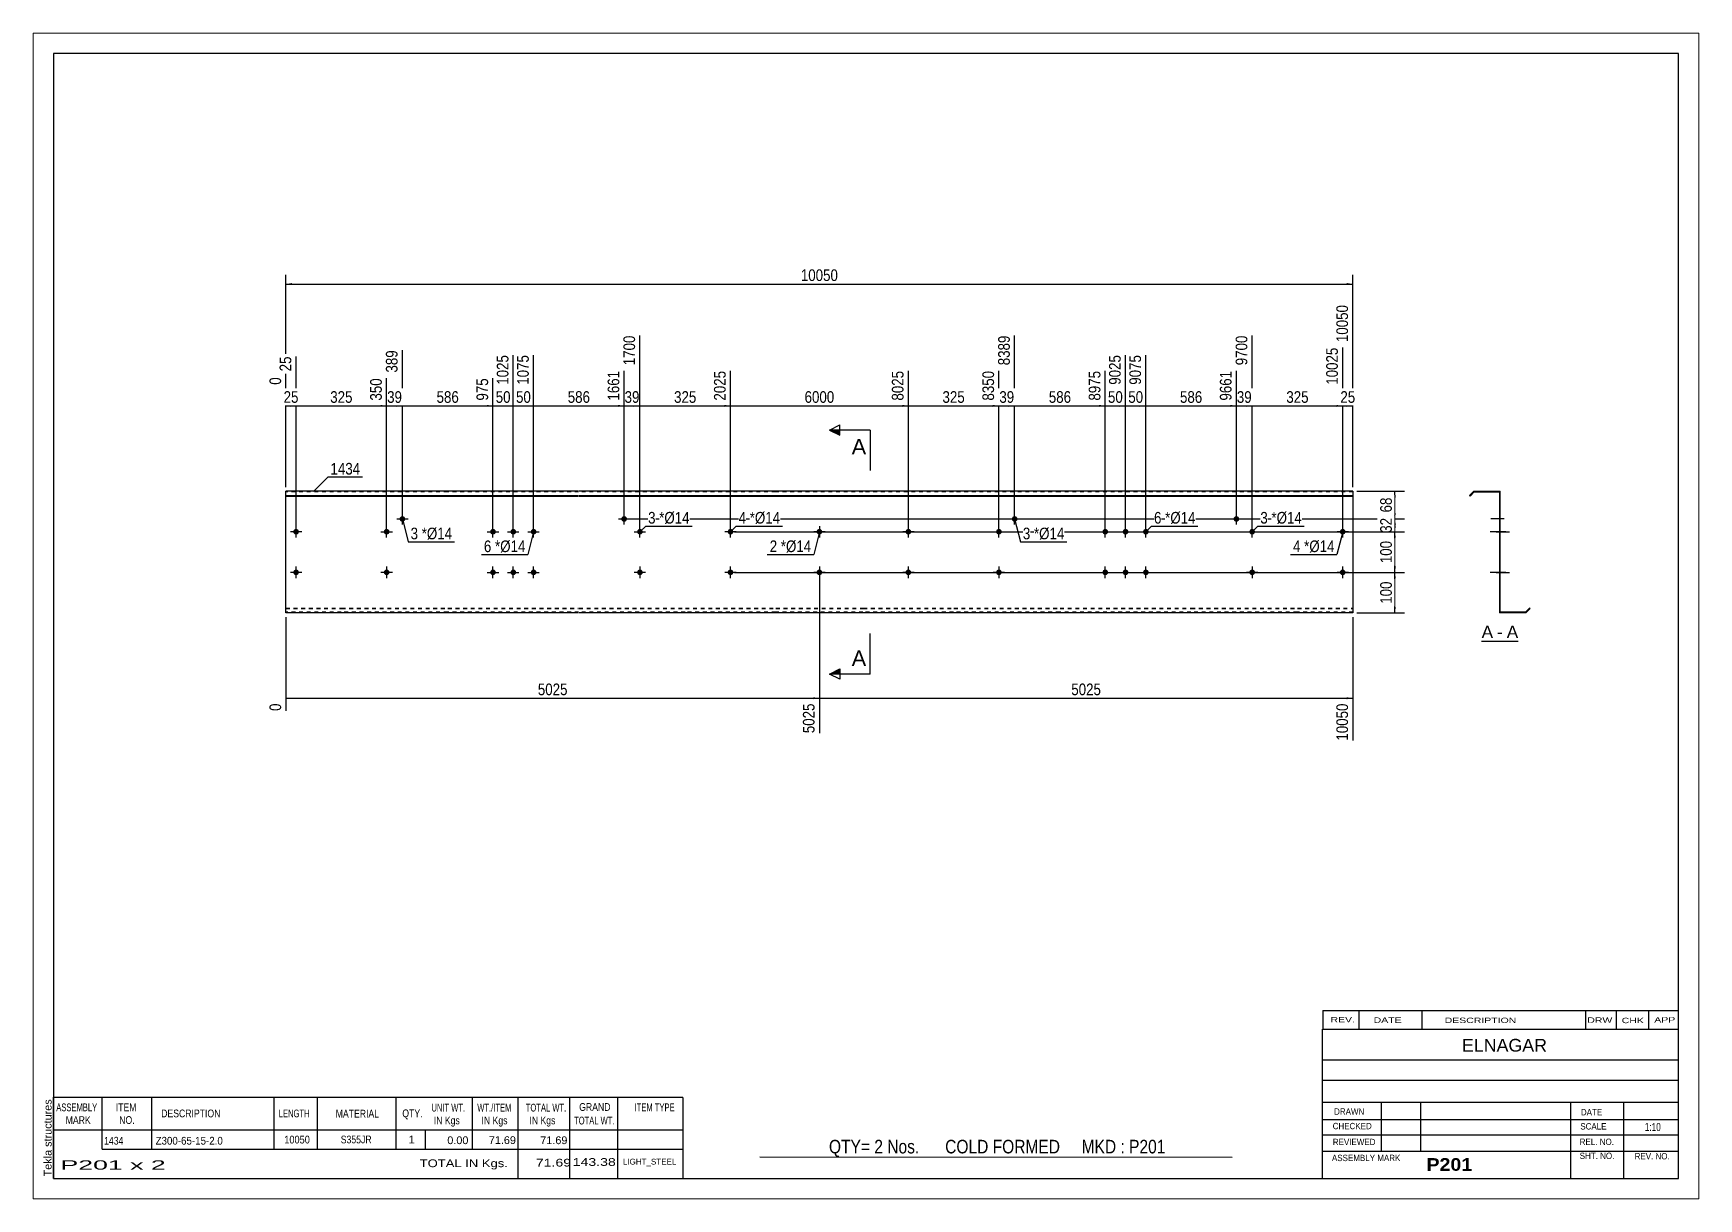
# Paper-space layout 'Layout1' of a CAD drawing. Header units: millimetres. Extents: x 0 to 410, y 0 to 287.
# The model-space entities are those that its viewports show. They can reach past a viewport. Long polylines and large blocks are cut down to what shows.
import ezdxf

# ---------------------------------------------------------------- set-up
doc = ezdxf.new("R2010")
doc.units = ezdxf.units.MM
doc.linetypes.add('DXK_LINE_DOT1', pattern=[1.8814, 0.9407, -0.9407])
doc.layers.add('Viewport layer', color=7, linetype='Continuous', plot=False)
doc.styles.add('Arial', font='ARIAL.TTF', dxfattribs={"height": 0.2})
doc.styles.add('Arial Bold', font='ARIALBD.TTF', dxfattribs={"height": 0.2})
doc.styles.add('Arial Narrow', font='ARIALN.TTF', dxfattribs={"height": 0.2})

# ---------------------------------------------------------------- blocks, each defined once
blk = doc.blocks.new('Unknown-627190806-2034')
at = {"color": 5, "linetype": 'Continuous'}
for p, q in [((342.8, 122.75), (-57.2, 122.75)), ((-57.2, 122.75), (-57.2, -154.25)), ((342.8, -154.25), (342.8, 122.75)), ((-57.2, -154.25), (342.8, -154.25))]:
    blk.add_line(p, q, dxfattribs=at)
at = {"color": 174, "linetype": 'Continuous', "style": 'Arial'}
blk.add_text('Tekla structures', height=1.9102, rotation=90, dxfattribs=at).set_placement((-57.7, -153.75))
blk = doc.blocks.new('Unknown-627190806-12 - 1242')
at = {"color": 7, "linetype": 'Continuous'}
blk.add_line((294.35, -21.95), (303.38, -21.95), dxfattribs=at)
at = {"color": 0, "linetype": 'Continuous'}
blk.add_wipeout([(297.19, -21.2), (297.19, -18), (294.35, -18), (294.35, -21.2)], dxfattribs=at)
blk.add_wipeout([(299.57, -21.2), (299.57, -18), (298.15, -18), (298.15, -21.2)], dxfattribs=at)
at = {"color": 96, "linetype": 'Continuous', "style": 'Arial'}
blk.add_text('A', height=3.06, dxfattribs=at).set_placement((294.35, -21.2))
at = {"color": 0, "linetype": 'Continuous'}
blk.add_wipeout([(303.38, -21.2), (303.38, -18), (300.53, -18), (300.53, -21.2)], dxfattribs=at)
at = {"color": 96, "linetype": 'Continuous', "style": 'Arial'}
for s, p in [('-', (298.15, -21.2)), ('A', (300.53, -21.2))]:
    blk.add_text(s, height=3.06, dxfattribs=at).set_placement(p)
blk = doc.blocks.new('Bolt-627190806-1223 - 1203')
at = {"linetype": 'Continuous'}
blk.add_hatch(color=3, dxfattribs=at).paths.add_polyline_path([(174.82, 5, -1), (176.22, 5, -1)])
at = {"color": 3, "linetype": 'Continuous'}
for p, q in [((174.12, 5), (176.92, 5)), ((175.52, 3.6), (175.52, 6.4))]:
    blk.add_line(p, q, dxfattribs=at)
blk = doc.blocks.new('Part-627190806-1218 - 1203')
at = {"color": 2, "linetype": 'Continuous'}
for p, q in [((0, -15), (0, 15)), ((13.6, 15), (0, 15)), ((0, 13.94), (13.6, 13.94)), ((0, 13.8), (13.6, 13.8)), ((39.77, 15), (13.7, 15)), ((13.7, 13.94), (39.77, 13.94)), ((13.7, 13.8), (39.77, 13.8)), ((72.06, 15), (39.87, 15)), ((39.87, 13.94), (72.06, 13.94)), ((39.87, 13.8), (72.06, 13.8)), ((98.24, 15), (72.16, 15)), ((72.16, 13.94), (98.24, 13.94)), ((72.16, 13.8), (98.24, 13.8)), ((120.53, 15), (98.34, 15)), ((98.34, 13.94), (120.53, 13.94)), ((98.34, 13.8), (120.53, 13.8)), ((142.03, 15), (120.63, 15)), ((120.63, 13.94), (142.03, 13.94)), ((120.63, 13.8), (142.03, 13.8)), ((164.33, 15), (142.13, 15)), ((142.13, 13.94), (164.33, 13.94)), ((142.13, 13.8), (164.33, 13.8)), ((190.5, 15), (164.43, 15)), ((164.43, 13.94), (190.5, 13.94)), ((164.43, 13.8), (190.5, 13.8)), ((222.79, 15), (190.6, 15)), ((190.6, 13.94), (222.79, 13.94)), ((190.6, 13.8), (222.79, 13.8)), ((248.97, 15), (222.89, 15)), ((222.89, 13.94), (248.97, 13.94)), ((222.89, 13.8), (248.97, 13.8)), ((262.66, 15), (249.07, 15)), ((249.07, 13.94), (262.66, 13.94)), ((249.07, 13.8), (262.66, 13.8)), ((262.66, 15), (262.66, -15)), ((13.6, -15), (0, -15)), ((39.77, -15), (13.7, -15)), ((72.06, -15), (39.87, -15)), ((98.24, -15), (72.16, -15)), ((120.53, -15), (98.34, -15)), ((142.03, -15), (120.63, -15)), ((164.33, -15), (142.13, -15)), ((190.5, -15), (164.43, -15)), ((222.79, -15), (190.6, -15)), ((248.97, -15), (222.89, -15)), ((262.66, -15), (249.07, -15))]:
    blk.add_line(p, q, dxfattribs=at)
at = {"color": 7, "linetype": 'DXK_LINE_DOT1'}
for p, q in [((13.6, 14.8), (0, 14.8)), ((39.77, 14.8), (13.7, 14.8)), ((72.06, 14.8), (39.87, 14.8)), ((98.24, 14.8), (72.16, 14.8)), ((120.53, 14.8), (98.34, 14.8)), ((142.03, 14.8), (120.63, 14.8)), ((164.33, 14.8), (142.13, 14.8)), ((190.5, 14.8), (164.43, 14.8)), ((222.79, 14.8), (190.6, 14.8)), ((248.97, 14.8), (222.89, 14.8)), ((262.66, 14.8), (249.07, 14.8)), ((0, -13.8), (13.6, -13.8)), ((0, -13.94), (13.6, -13.94)), ((13.6, -14.8), (0, -14.8)), ((13.7, -13.8), (39.77, -13.8)), ((13.7, -13.94), (39.77, -13.94)), ((39.77, -14.8), (13.7, -14.8)), ((39.87, -13.8), (72.06, -13.8)), ((39.87, -13.94), (72.06, -13.94)), ((72.06, -14.8), (39.87, -14.8)), ((72.16, -13.8), (98.24, -13.8)), ((72.16, -13.94), (98.24, -13.94)), ((98.24, -14.8), (72.16, -14.8)), ((98.34, -13.8), (120.53, -13.8)), ((98.34, -13.94), (120.53, -13.94)), ((120.53, -14.8), (98.34, -14.8)), ((120.63, -13.8), (142.03, -13.8)), ((120.63, -13.94), (142.03, -13.94)), ((142.03, -14.8), (120.63, -14.8)), ((142.13, -13.8), (164.33, -13.8)), ((142.13, -13.94), (164.33, -13.94)), ((164.33, -14.8), (142.13, -14.8)), ((164.43, -13.8), (190.5, -13.8)), ((164.43, -13.94), (190.5, -13.94)), ((190.5, -14.8), (164.43, -14.8)), ((190.6, -13.8), (222.79, -13.8)), ((190.6, -13.94), (222.79, -13.94)), ((222.79, -14.8), (190.6, -14.8)), ((222.89, -13.8), (248.97, -13.8)), ((222.89, -13.94), (248.97, -13.94)), ((248.97, -14.8), (222.89, -14.8)), ((249.07, -13.8), (262.66, -13.8)), ((249.07, -13.94), (262.66, -13.94)), ((262.66, -14.8), (249.07, -14.8))]:
    blk.add_line(p, q, dxfattribs=at)
blk = doc.blocks.new('Bolt-627190806-1219 - 1203')
at = {"linetype": 'Continuous'}
for points in [[(201, 5, -1), (202.4, 5, -1)], [(206, 5, -1), (207.4, 5, -1)], [(211, 5, -1), (212.4, 5, -1)], [(201, -5, -1), (202.4, -5, -1)], [(206, -5, -1), (207.4, -5, -1)], [(211, -5, -1), (212.4, -5, -1)]]:
    blk.add_hatch(color=3, dxfattribs=at).paths.add_polyline_path(points)
at = {"color": 3, "linetype": 'Continuous'}
for p, q in [((200.3, 5), (203.1, 5)), ((201.7, 3.6), (201.7, 6.4)), ((205.3, 5), (208.1, 5)), ((206.7, 3.6), (206.7, 6.4)), ((210.3, 5), (213.1, 5)), ((211.7, 3.6), (211.7, 6.4)), ((201.7, -6.4), (201.7, -3.6)), ((206.7, -6.4), (206.7, -3.6)), ((211.7, -6.4), (211.7, -3.6)), ((200.3, -5), (203.1, -5)), ((205.3, -5), (208.1, -5)), ((210.3, -5), (213.1, -5))]:
    blk.add_line(p, q, dxfattribs=at)
blk = doc.blocks.new('Bolt-627190806-1220 - 1203')
at = {"linetype": 'Continuous'}
blk.add_hatch(color=3, dxfattribs=at).paths.add_polyline_path([(178.7, 8.15, -1), (180.1, 8.15, -1)])
at = {"color": 3, "linetype": 'Continuous'}
for p, q in [((179.4, 6.75), (179.4, 9.55)), ((178, 8.15), (180.8, 8.15))]:
    blk.add_line(p, q, dxfattribs=at)
blk = doc.blocks.new('Bolt-627190806-1221 - 1203')
at = {"linetype": 'Continuous'}
blk.add_hatch(color=3, dxfattribs=at).paths.add_polyline_path([(233.29, 8.15, -1), (234.69, 8.15, -1)])
at = {"color": 3, "linetype": 'Continuous'}
for p, q in [((233.99, 6.75), (233.99, 9.55)), ((232.59, 8.15), (235.39, 8.15))]:
    blk.add_line(p, q, dxfattribs=at)
blk = doc.blocks.new('Bolt-627190806-1222 - 1203')
at = {"linetype": 'Continuous'}
blk.add_hatch(color=3, dxfattribs=at).paths.add_polyline_path([(176.22, -5, -1), (174.82, -5, -1)])
at = {"color": 3, "linetype": 'Continuous'}
for p, q in [((175.52, -3.6), (175.52, -6.4)), ((176.92, -5), (174.12, -5))]:
    blk.add_line(p, q, dxfattribs=at)
blk = doc.blocks.new('Bolt-627190806-1224 - 1203')
at = {"linetype": 'Continuous'}
for points in [[(50.27, 5, -1), (51.67, 5, -1)], [(55.27, 5, -1), (56.67, 5, -1)], [(60.27, 5, -1), (61.67, 5, -1)], [(50.27, -5, -1), (51.67, -5, -1)], [(55.27, -5, -1), (56.67, -5, -1)], [(60.27, -5, -1), (61.67, -5, -1)]]:
    blk.add_hatch(color=3, dxfattribs=at).paths.add_polyline_path(points)
at = {"color": 3, "linetype": 'Continuous'}
for p, q in [((49.57, 5), (52.37, 5)), ((50.97, 3.6), (50.97, 6.4)), ((54.57, 5), (57.37, 5)), ((55.97, 3.6), (55.97, 6.4)), ((59.57, 5), (62.37, 5)), ((60.97, 3.6), (60.97, 6.4)), ((50.97, -6.4), (50.97, -3.6)), ((55.97, -6.4), (55.97, -3.6)), ((60.97, -6.4), (60.97, -3.6)), ((49.57, -5), (52.37, -5)), ((54.57, -5), (57.37, -5)), ((59.57, -5), (62.37, -5))]:
    blk.add_line(p, q, dxfattribs=at)
blk = doc.blocks.new('Bolt-627190806-1225 - 1203')
at = {"linetype": 'Continuous'}
blk.add_hatch(color=3, dxfattribs=at).paths.add_polyline_path([(27.97, 8.15, -1), (29.37, 8.15, -1)])
at = {"color": 3, "linetype": 'Continuous'}
for p, q in [((28.67, 6.75), (28.67, 9.55)), ((27.27, 8.15), (30.07, 8.15))]:
    blk.add_line(p, q, dxfattribs=at)
blk = doc.blocks.new('Bolt-627190806-1226 - 1203')
at = {"linetype": 'Continuous'}
blk.add_hatch(color=3, dxfattribs=at).paths.add_polyline_path([(82.56, 8.15, -1), (83.96, 8.15, -1)])
at = {"color": 3, "linetype": 'Continuous'}
for p, q in [((83.26, 6.75), (83.26, 9.55)), ((81.86, 8.15), (84.66, 8.15))]:
    blk.add_line(p, q, dxfattribs=at)
blk = doc.blocks.new('Bolt-627190806-1227 - 1203')
at = {"linetype": 'Continuous'}
blk.add_hatch(color=3, dxfattribs=at).paths.add_polyline_path([(25.49, -5, -1), (24.09, -5, -1)])
at = {"color": 3, "linetype": 'Continuous'}
for p, q in [((24.79, -3.6), (24.79, -6.4)), ((26.19, -5), (23.39, -5))]:
    blk.add_line(p, q, dxfattribs=at)
blk = doc.blocks.new('Bolt-627190806-1228 - 1203')
at = {"linetype": 'Continuous'}
blk.add_hatch(color=3, dxfattribs=at).paths.add_polyline_path([(24.09, 5, -1), (25.49, 5, -1)])
at = {"color": 3, "linetype": 'Continuous'}
for p, q in [((23.39, 5), (26.19, 5)), ((24.79, 3.6), (24.79, 6.4))]:
    blk.add_line(p, q, dxfattribs=at)
blk = doc.blocks.new('Bolt-627190806-1229 - 1203')
at = {"linetype": 'Continuous'}
for points in [[(132.03, 5, -1), (130.63, 5, -1)], [(132.03, -5, -1), (130.63, -5, -1)]]:
    blk.add_hatch(color=3, dxfattribs=at).paths.add_polyline_path(points)
at = {"color": 3, "linetype": 'Continuous'}
for p, q in [((132.73, 5), (129.93, 5)), ((131.33, 6.4), (131.33, 3.6)), ((131.33, -3.6), (131.33, -6.4)), ((132.73, -5), (129.93, -5))]:
    blk.add_line(p, q, dxfattribs=at)
blk = doc.blocks.new('Bolt-627190806-1230 - 1203')
at = {"linetype": 'Continuous'}
blk.add_hatch(color=3, dxfattribs=at).paths.add_polyline_path([(86.44, 5, -1), (87.84, 5, -1)])
at = {"color": 3, "linetype": 'Continuous'}
for p, q in [((85.74, 5), (88.54, 5)), ((87.14, 3.6), (87.14, 6.4))]:
    blk.add_line(p, q, dxfattribs=at)
blk = doc.blocks.new('Bolt-627190806-1231 - 1203')
at = {"linetype": 'Continuous'}
blk.add_hatch(color=3, dxfattribs=at).paths.add_polyline_path([(87.84, -5, -1), (86.44, -5, -1)])
at = {"color": 3, "linetype": 'Continuous'}
for p, q in [((87.14, -3.6), (87.14, -6.4)), ((88.54, -5), (85.74, -5))]:
    blk.add_line(p, q, dxfattribs=at)
blk = doc.blocks.new('Bolt-627190806-1232 - 1203')
at = {"linetype": 'Continuous'}
for points in [[(1.8, 5, -1), (3.2, 5, -1)], [(108.74, 5, -1), (110.14, 5, -1)]]:
    blk.add_hatch(color=3, dxfattribs=at).paths.add_polyline_path(points)
at = {"color": 3, "linetype": 'Continuous'}
for p, q in [((3.9, 5), (1.1, 5)), ((2.5, 3.6), (2.5, 6.4)), ((110.84, 5), (108.04, 5)), ((109.44, 3.6), (109.44, 6.4))]:
    blk.add_line(p, q, dxfattribs=at)
blk = doc.blocks.new('Bolt-627190806-1233 - 1203')
at = {"linetype": 'Continuous'}
for points in [[(1.8, -5, -1), (3.2, -5, -1)], [(108.74, -5, -1), (110.14, -5, -1)]]:
    blk.add_hatch(color=3, dxfattribs=at).paths.add_polyline_path(points)
at = {"color": 3, "linetype": 'Continuous'}
for p, q in [((2.5, -6.4), (2.5, -3.6)), ((109.44, -6.4), (109.44, -3.6)), ((3.9, -5), (1.1, -5)), ((110.84, -5), (108.04, -5))]:
    blk.add_line(p, q, dxfattribs=at)
blk = doc.blocks.new('Bolt-627190806-1234 - 1203')
at = {"linetype": 'Continuous'}
blk.add_hatch(color=3, dxfattribs=at).paths.add_polyline_path([(237.17, 5, -1), (238.57, 5, -1)])
at = {"color": 3, "linetype": 'Continuous'}
for p, q in [((236.47, 5), (239.27, 5)), ((237.87, 3.6), (237.87, 6.4))]:
    blk.add_line(p, q, dxfattribs=at)
blk = doc.blocks.new('Bolt-627190806-1235 - 1203')
at = {"linetype": 'Continuous'}
blk.add_hatch(color=3, dxfattribs=at).paths.add_polyline_path([(238.57, -5, -1), (237.17, -5, -1)])
at = {"color": 3, "linetype": 'Continuous'}
for p, q in [((237.87, -3.6), (237.87, -6.4)), ((239.27, -5), (236.47, -5))]:
    blk.add_line(p, q, dxfattribs=at)
blk = doc.blocks.new('Bolt-627190806-1236 - 1203')
at = {"linetype": 'Continuous'}
for points in [[(152.53, 5, -1), (153.93, 5, -1)], [(259.46, 5, -1), (260.86, 5, -1)]]:
    blk.add_hatch(color=3, dxfattribs=at).paths.add_polyline_path(points)
at = {"color": 3, "linetype": 'Continuous'}
for p, q in [((154.63, 5), (151.83, 5)), ((153.23, 3.6), (153.23, 6.4)), ((261.56, 5), (258.76, 5)), ((260.16, 3.6), (260.16, 6.4))]:
    blk.add_line(p, q, dxfattribs=at)
blk = doc.blocks.new('Bolt-627190806-1237 - 1203')
at = {"linetype": 'Continuous'}
for points in [[(152.53, -5, -1), (153.93, -5, -1)], [(259.46, -5, -1), (260.86, -5, -1)]]:
    blk.add_hatch(color=3, dxfattribs=at).paths.add_polyline_path(points)
at = {"color": 3, "linetype": 'Continuous'}
for p, q in [((153.23, -6.4), (153.23, -3.6)), ((260.16, -6.4), (260.16, -3.6)), ((154.63, -5), (151.83, -5)), ((261.56, -5), (258.76, -5))]:
    blk.add_line(p, q, dxfattribs=at)
blk = doc.blocks.new('Bolt-627190806-1248 - 1242')
at = {"linetype": 'Continuous'}
blk.add_hatch(color=3, dxfattribs=at).paths.add_polyline_path([(298.96, -5.7), (298.96, -4.3), (298.76, -4.3), (298.76, -5.7)])
at = {"color": 3, "linetype": 'Continuous'}
for p, q in [((298.96, -4.3), (298.76, -4.3)), ((299.76, -5), (298.76, -5)), ((298.96, -5.7), (298.76, -5.7))]:
    blk.add_line(p, q, dxfattribs=at)
blk = doc.blocks.new('Part-627190806-1244 - 1242')
at = {"color": 2, "linetype": 'Continuous'}
for p, q in [((292.46, 15), (291.4, 13.94)), ((291.4, 13.94), (291.54, 13.8)), ((291.54, 13.8), (292.54, 14.8)), ((292.46, 15), (298.96, 15)), ((292.54, 14.8), (298.76, 14.8)), ((298.76, 14.8), (298.76, -15)), ((298.96, -14.8), (298.96, 15)), ((305.26, -15), (298.76, -15)), ((305.18, -14.8), (298.96, -14.8)), ((306.18, -13.8), (305.18, -14.8)), ((305.26, -15), (306.32, -13.94)), ((306.32, -13.94), (306.18, -13.8))]:
    blk.add_line(p, q, dxfattribs=at)
blk = doc.blocks.new('Bolt-627190806-1245 - 1242')
at = {"linetype": 'Continuous'}
for points in [[(298.76, 5.7), (298.76, 4.3), (298.96, 4.3), (298.96, 5.7)], [(298.76, 5.7), (298.76, 4.3), (298.96, 4.3), (298.96, 5.7)], [(298.76, 5.7), (298.76, 4.3), (298.96, 4.3), (298.96, 5.7)], [(298.76, -4.3), (298.76, -5.7), (298.96, -5.7), (298.96, -4.3)], [(298.76, -4.3), (298.76, -5.7), (298.96, -5.7), (298.96, -4.3)], [(298.76, -4.3), (298.76, -5.7), (298.96, -5.7), (298.96, -4.3)]]:
    blk.add_hatch(color=3, dxfattribs=at).paths.add_polyline_path(points)
at = {"color": 3, "linetype": 'Continuous'}
for p, q in [((300.26, 5), (296.46, 5)), ((300.26, 5), (296.46, 5)), ((300.26, 5), (296.46, 5)), ((298.96, 5.7), (298.76, 5.7)), ((298.96, 5.7), (298.76, 5.7)), ((298.96, 5.7), (298.76, 5.7)), ((298.96, 4.3), (298.76, 4.3)), ((298.96, 4.3), (298.76, 4.3)), ((298.96, 4.3), (298.76, 4.3)), ((300.26, -5), (296.46, -5)), ((300.26, -5), (296.46, -5)), ((300.26, -5), (296.46, -5)), ((298.96, -4.3), (298.76, -4.3)), ((298.96, -4.3), (298.76, -4.3)), ((298.96, -4.3), (298.76, -4.3)), ((298.96, -5.7), (298.76, -5.7)), ((298.96, -5.7), (298.76, -5.7)), ((298.96, -5.7), (298.76, -5.7))]:
    blk.add_line(p, q, dxfattribs=at)
blk = doc.blocks.new('Bolt-627190806-1246 - 1242')
at = {"linetype": 'Continuous'}
blk.add_hatch(color=3, dxfattribs=at).paths.add_polyline_path([(298.76, 8.85), (298.76, 7.45), (298.96, 7.45), (298.96, 8.85)])
at = {"color": 3, "linetype": 'Continuous'}
for p, q in [((298.96, 8.85), (298.76, 8.85)), ((299.91, 8.15), (296.61, 8.15)), ((298.96, 7.45), (298.76, 7.45))]:
    blk.add_line(p, q, dxfattribs=at)
blk = doc.blocks.new('Bolt-627190806-1247 - 1242')
at = {"linetype": 'Continuous'}
blk.add_hatch(color=3, dxfattribs=at).paths.add_polyline_path([(298.76, 8.85), (298.76, 7.45), (298.96, 7.45), (298.96, 8.85)])
at = {"color": 3, "linetype": 'Continuous'}
for p, q in [((298.96, 8.85), (298.76, 8.85)), ((299.91, 8.15), (296.61, 8.15)), ((298.96, 7.45), (298.76, 7.45))]:
    blk.add_line(p, q, dxfattribs=at)
blk = doc.blocks.new('Bolt-627190806-1249 - 1242')
at = {"linetype": 'Continuous'}
blk.add_hatch(color=3, dxfattribs=at).paths.add_polyline_path([(298.76, 5.7), (298.76, 4.3), (298.96, 4.3), (298.96, 5.7)])
at = {"color": 3, "linetype": 'Continuous'}
for p, q in [((299.91, 5), (296.61, 5)), ((298.96, 5.7), (298.76, 5.7)), ((298.96, 4.3), (298.76, 4.3))]:
    blk.add_line(p, q, dxfattribs=at)
blk = doc.blocks.new('Bolt-627190806-1250 - 1242')
at = {"linetype": 'Continuous'}
for points in [[(298.76, 5.7), (298.76, 4.3), (298.96, 4.3), (298.96, 5.7)], [(298.76, 5.7), (298.76, 4.3), (298.96, 4.3), (298.96, 5.7)], [(298.76, 5.7), (298.76, 4.3), (298.96, 4.3), (298.96, 5.7)], [(298.76, -4.3), (298.76, -5.7), (298.96, -5.7), (298.96, -4.3)], [(298.76, -4.3), (298.76, -5.7), (298.96, -5.7), (298.96, -4.3)], [(298.76, -4.3), (298.76, -5.7), (298.96, -5.7), (298.96, -4.3)]]:
    blk.add_hatch(color=3, dxfattribs=at).paths.add_polyline_path(points)
at = {"color": 3, "linetype": 'Continuous'}
for p, q in [((300.29, 5), (296.49, 5)), ((300.29, 5), (296.49, 5)), ((300.29, 5), (296.49, 5)), ((298.96, 5.7), (298.76, 5.7)), ((298.96, 5.7), (298.76, 5.7)), ((298.96, 5.7), (298.76, 5.7)), ((298.96, 4.3), (298.76, 4.3)), ((298.96, 4.3), (298.76, 4.3)), ((298.96, 4.3), (298.76, 4.3)), ((300.29, -5), (296.49, -5)), ((300.29, -5), (296.49, -5)), ((300.29, -5), (296.49, -5)), ((298.96, -4.3), (298.76, -4.3)), ((298.96, -4.3), (298.76, -4.3)), ((298.96, -4.3), (298.76, -4.3)), ((298.96, -5.7), (298.76, -5.7)), ((298.96, -5.7), (298.76, -5.7)), ((298.96, -5.7), (298.76, -5.7))]:
    blk.add_line(p, q, dxfattribs=at)
blk = doc.blocks.new('Bolt-627190806-1251 - 1242')
at = {"linetype": 'Continuous'}
blk.add_hatch(color=3, dxfattribs=at).paths.add_polyline_path([(298.76, 8.85), (298.76, 7.45), (298.96, 7.45), (298.96, 8.85)])
at = {"color": 3, "linetype": 'Continuous'}
for p, q in [((298.96, 8.85), (298.76, 8.85)), ((299.94, 8.15), (296.64, 8.15)), ((298.96, 7.45), (298.76, 7.45))]:
    blk.add_line(p, q, dxfattribs=at)
blk = doc.blocks.new('Bolt-627190806-1252 - 1242')
at = {"linetype": 'Continuous'}
blk.add_hatch(color=3, dxfattribs=at).paths.add_polyline_path([(298.76, 8.85), (298.76, 7.45), (298.96, 7.45), (298.96, 8.85)])
at = {"color": 3, "linetype": 'Continuous'}
for p, q in [((298.96, 8.85), (298.76, 8.85)), ((299.94, 8.15), (296.64, 8.15)), ((298.96, 7.45), (298.76, 7.45))]:
    blk.add_line(p, q, dxfattribs=at)
blk = doc.blocks.new('Bolt-627190806-1253 - 1242')
at = {"linetype": 'Continuous'}
blk.add_hatch(color=3, dxfattribs=at).paths.add_polyline_path([(298.96, -5.7), (298.96, -4.3), (298.76, -4.3), (298.76, -5.7)])
at = {"color": 3, "linetype": 'Continuous'}
for p, q in [((299.79, -5), (298.74, -5)), ((298.96, -4.3), (298.76, -4.3)), ((298.96, -5.7), (298.76, -5.7))]:
    blk.add_line(p, q, dxfattribs=at)
blk = doc.blocks.new('Bolt-627190806-1254 - 1242')
at = {"linetype": 'Continuous'}
blk.add_hatch(color=3, dxfattribs=at).paths.add_polyline_path([(298.76, 5.7), (298.76, 4.3), (298.96, 4.3), (298.96, 5.7)])
at = {"color": 3, "linetype": 'Continuous'}
for p, q in [((299.94, 5), (296.64, 5)), ((298.96, 5.7), (298.76, 5.7)), ((298.96, 4.3), (298.76, 4.3))]:
    blk.add_line(p, q, dxfattribs=at)
blk = doc.blocks.new('Bolt-627190806-1255 - 1242')
at = {"linetype": 'Continuous'}
for points in [[(298.96, 4.3), (298.96, 5.7), (298.76, 5.7), (298.76, 4.3)], [(298.96, -5.7), (298.96, -4.3), (298.76, -4.3), (298.76, -5.7)]]:
    blk.add_hatch(color=3, dxfattribs=at).paths.add_polyline_path(points)
at = {"color": 3, "linetype": 'Continuous'}
for p, q in [((298.96, 5), (296.76, 5)), ((298.96, 5.7), (298.76, 5.7)), ((298.96, 4.3), (298.76, 4.3)), ((298.96, -5), (296.76, -5)), ((298.96, -4.3), (298.76, -4.3)), ((298.96, -5.7), (298.76, -5.7))]:
    blk.add_line(p, q, dxfattribs=at)
blk = doc.blocks.new('Bolt-627190806-1256 - 1242')
at = {"linetype": 'Continuous'}
blk.add_hatch(color=3, dxfattribs=at).paths.add_polyline_path([(298.76, 5.7), (298.76, 4.3), (298.96, 4.3), (298.96, 5.7)])
at = {"color": 3, "linetype": 'Continuous'}
for p, q in [((299.94, 5), (296.64, 5)), ((298.96, 5.7), (298.76, 5.7)), ((298.96, 4.3), (298.76, 4.3))]:
    blk.add_line(p, q, dxfattribs=at)
blk = doc.blocks.new('Bolt-627190806-1257 - 1242')
at = {"linetype": 'Continuous'}
blk.add_hatch(color=3, dxfattribs=at).paths.add_polyline_path([(298.96, -5.7), (298.96, -4.3), (298.76, -4.3), (298.76, -5.7)])
at = {"color": 3, "linetype": 'Continuous'}
for p, q in [((299.79, -5), (298.74, -5)), ((298.96, -4.3), (298.76, -4.3)), ((298.96, -5.7), (298.76, -5.7))]:
    blk.add_line(p, q, dxfattribs=at)
blk = doc.blocks.new('Bolt-627190806-1258 - 1242')
at = {"linetype": 'Continuous'}
blk.add_hatch(color=3, dxfattribs=at).paths.add_polyline_path([(298.76, 5.7), (298.76, 4.3), (298.96, 4.3), (298.96, 5.7)])
blk.add_hatch(color=3, dxfattribs=at).paths.add_polyline_path([(298.76, 5.7), (298.76, 4.3), (298.96, 4.3), (298.96, 5.7)])
at = {"color": 3, "linetype": 'Continuous'}
for p, q in [((297.94, 5), (301.24, 5)), ((297.94, 5), (301.24, 5)), ((298.76, 5.7), (298.96, 5.7)), ((298.76, 5.7), (298.96, 5.7)), ((298.76, 4.3), (298.96, 4.3)), ((298.76, 4.3), (298.96, 4.3))]:
    blk.add_line(p, q, dxfattribs=at)
blk = doc.blocks.new('Bolt-627190806-1259 - 1242')
at = {"linetype": 'Continuous'}
blk.add_hatch(color=3, dxfattribs=at).paths.add_polyline_path([(298.76, -4.3), (298.76, -5.7), (298.96, -5.7), (298.96, -4.3)])
blk.add_hatch(color=3, dxfattribs=at).paths.add_polyline_path([(298.76, -4.3), (298.76, -5.7), (298.96, -5.7), (298.96, -4.3)])
at = {"color": 3, "linetype": 'Continuous'}
for p, q in [((297.94, -5), (301.24, -5)), ((297.94, -5), (301.24, -5)), ((298.76, -4.3), (298.96, -4.3)), ((298.76, -4.3), (298.96, -4.3)), ((298.76, -5.7), (298.96, -5.7)), ((298.76, -5.7), (298.96, -5.7))]:
    blk.add_line(p, q, dxfattribs=at)
blk = doc.blocks.new('Bolt-627190806-1260 - 1242')
at = {"linetype": 'Continuous'}
blk.add_hatch(color=3, dxfattribs=at).paths.add_polyline_path([(298.76, 5.7), (298.76, 4.3), (298.96, 4.3), (298.96, 5.7)])
at = {"color": 3, "linetype": 'Continuous'}
for p, q in [((299.91, 5), (296.61, 5)), ((298.96, 5.7), (298.76, 5.7)), ((298.96, 4.3), (298.76, 4.3))]:
    blk.add_line(p, q, dxfattribs=at)
blk = doc.blocks.new('Bolt-627190806-1261 - 1242')
at = {"linetype": 'Continuous'}
blk.add_hatch(color=3, dxfattribs=at).paths.add_polyline_path([(298.96, -5.7), (298.96, -4.3), (298.76, -4.3), (298.76, -5.7)])
at = {"color": 3, "linetype": 'Continuous'}
for p, q in [((298.96, -4.3), (298.76, -4.3)), ((299.76, -5), (298.76, -5)), ((298.96, -5.7), (298.76, -5.7))]:
    blk.add_line(p, q, dxfattribs=at)
blk = doc.blocks.new('Bolt-627190806-1262 - 1242')
at = {"linetype": 'Continuous'}
blk.add_hatch(color=3, dxfattribs=at).paths.add_polyline_path([(298.76, 5.7), (298.76, 4.3), (298.96, 4.3), (298.96, 5.7)])
blk.add_hatch(color=3, dxfattribs=at).paths.add_polyline_path([(298.76, 5.7), (298.76, 4.3), (298.96, 4.3), (298.96, 5.7)])
at = {"color": 3, "linetype": 'Continuous'}
for p, q in [((297.96, 5), (301.26, 5)), ((297.96, 5), (301.26, 5)), ((298.76, 5.7), (298.96, 5.7)), ((298.76, 5.7), (298.96, 5.7)), ((298.76, 4.3), (298.96, 4.3)), ((298.76, 4.3), (298.96, 4.3))]:
    blk.add_line(p, q, dxfattribs=at)
blk = doc.blocks.new('Bolt-627190806-1263 - 1242')
at = {"linetype": 'Continuous'}
blk.add_hatch(color=3, dxfattribs=at).paths.add_polyline_path([(298.76, -4.3), (298.76, -5.7), (298.96, -5.7), (298.96, -4.3)])
blk.add_hatch(color=3, dxfattribs=at).paths.add_polyline_path([(298.76, -4.3), (298.76, -5.7), (298.96, -5.7), (298.96, -4.3)])
at = {"color": 3, "linetype": 'Continuous'}
for p, q in [((297.96, -5), (301.26, -5)), ((297.96, -5), (301.26, -5)), ((298.76, -4.3), (298.96, -4.3)), ((298.76, -4.3), (298.96, -4.3)), ((298.76, -5.7), (298.96, -5.7)), ((298.76, -5.7), (298.96, -5.7))]:
    blk.add_line(p, q, dxfattribs=at)
blk = doc.blocks.new('StraightDimension-627190806-1279 - 1203')
at = {"linetype": 'Continuous'}
blk.add_hatch(color=7, dxfattribs=at).paths.add_polyline_path([(258.66, 36.25), (260.16, 36), (258.66, 35.75)])
at = {"color": 7, "linetype": 'Continuous'}
for p, q in [((237.87, 6), (237.87, 53.31)), ((260.16, 6), (260.16, 50.34)), ((237.87, 36), (260.16, 36))]:
    blk.add_line(p, q, dxfattribs=at)
at = {"color": 0, "linetype": 'Continuous'}
blk.add_wipeout([(259.56, 50.94), (255.36, 50.94), (255.36, 40.6), (259.56, 40.6)], dxfattribs=at)
at = {"color": 0}
blk.add_wipeout([(252.36, 36.15), (252.36, 40.35), (245.68, 40.35), (245.68, 36.15)], dxfattribs=at)
at = {"color": 3, "linetype": 'Continuous', "style": 'Arial Narrow'}
blk.add_text('10025', height=2.863, rotation=90.0002, dxfattribs=at).set_placement((258.96, 41.2))
at = {"color": 3, "style": 'Arial Narrow'}
blk.add_text('325', height=2.863, dxfattribs=at).set_placement((246.28, 36.75))
blk = doc.blocks.new('StraightDimension-627190806-1289 - 1203')
at = {"linetype": 'Continuous'}
blk.add_hatch(color=7, dxfattribs=at).paths.add_polyline_path([(85.64, 36.25), (87.14, 36), (85.64, 35.75)])
at = {"color": 7, "linetype": 'Continuous'}
for p, q in [((87.14, 6), (87.14, 53.31)), ((83.26, 9.15), (83.26, 44.61)), ((83.26, 36), (87.14, 36))]:
    blk.add_line(p, q, dxfattribs=at)
at = {"color": 0, "linetype": 'Continuous'}
blk.add_wipeout([(86.54, 53.91), (82.34, 53.91), (82.34, 45.4), (86.54, 45.4)], dxfattribs=at)
at = {"color": 0}
blk.add_wipeout([(87.63, 36.15), (87.63, 40.35), (82.77, 40.35), (82.77, 36.15)], dxfattribs=at)
at = {"color": 3, "linetype": 'Continuous', "style": 'Arial Narrow'}
blk.add_text('1700', height=2.863, rotation=90.0002, dxfattribs=at).set_placement((85.94, 46))
at = {"color": 3, "style": 'Arial Narrow'}
blk.add_text('39', height=2.863, dxfattribs=at).set_placement((83.37, 36.75))
blk = doc.blocks.new('StraightDimension-627190806-1284 - 1203')
at = {"linetype": 'Continuous'}
blk.add_hatch(color=7, dxfattribs=at).paths.add_polyline_path([(200.2, 36.25), (201.7, 36), (200.2, 35.75)])
at = {"color": 7, "linetype": 'Continuous'}
for p, q in [((179.4, 9.15), (179.4, 53.31)), ((201.7, 6), (201.7, 44.61)), ((179.4, 36), (201.7, 36))]:
    blk.add_line(p, q, dxfattribs=at)
at = {"color": 0, "linetype": 'Continuous'}
blk.add_wipeout([(201.1, 45.21), (196.9, 45.21), (196.9, 36.7), (201.1, 36.7)], dxfattribs=at)
at = {"color": 0}
blk.add_wipeout([(193.89, 36.15), (193.89, 40.35), (187.21, 40.35), (187.21, 36.15)], dxfattribs=at)
at = {"color": 3, "linetype": 'Continuous', "style": 'Arial Narrow'}
blk.add_text('8975', height=2.863, rotation=90.0002, dxfattribs=at).set_placement((200.5, 37.3))
at = {"color": 3, "style": 'Arial Narrow'}
blk.add_text('586', height=2.863, dxfattribs=at).set_placement((187.81, 36.75))
blk = doc.blocks.new('StraightDimension-627190806-1283 - 1203')
at = {"linetype": 'Continuous'}
blk.add_hatch(color=7, dxfattribs=at).paths.add_polyline_path([(205.2, 36.25), (206.7, 36), (205.2, 35.75)])
at = {"color": 7, "linetype": 'Continuous'}
for p, q in [((206.7, 6), (206.7, 48.51)), ((201.7, 6), (201.7, 44.61)), ((201.7, 36), (206.7, 36))]:
    blk.add_line(p, q, dxfattribs=at)
at = {"color": 0}
blk.add_wipeout([(206.62, 36.15), (206.62, 40.35), (201.77, 40.35), (201.77, 36.15)], dxfattribs=at)
at = {"color": 0, "linetype": 'Continuous'}
blk.add_wipeout([(206.1, 49.11), (201.9, 49.11), (201.9, 40.6), (206.1, 40.6)], dxfattribs=at)
at = {"color": 3, "linetype": 'Continuous', "style": 'Arial Narrow'}
blk.add_text('9025', height=2.863, rotation=90.0002, dxfattribs=at).set_placement((205.5, 41.2))
at = {"color": 3, "style": 'Arial Narrow'}
blk.add_text('50', height=2.863, dxfattribs=at).set_placement((202.37, 36.75))
blk = doc.blocks.new('StraightDimension-627190806-1293 - 1203')
at = {"linetype": 'Continuous'}
blk.add_hatch(color=7, dxfattribs=at).paths.add_polyline_path([(49.47, 36.25), (50.97, 36), (49.47, 35.75)])
at = {"color": 7, "linetype": 'Continuous'}
for p, q in [((28.67, 9.15), (28.67, 49.68)), ((50.97, 6), (50.97, 42.78)), ((28.67, 36), (50.97, 36))]:
    blk.add_line(p, q, dxfattribs=at)
at = {"color": 0, "linetype": 'Continuous'}
blk.add_wipeout([(50.37, 43.38), (46.17, 43.38), (46.17, 36.7), (50.37, 36.7)], dxfattribs=at)
at = {"color": 0}
blk.add_wipeout([(43.16, 36.15), (43.16, 40.35), (36.48, 40.35), (36.48, 36.15)], dxfattribs=at)
at = {"color": 3, "linetype": 'Continuous', "style": 'Arial Narrow'}
blk.add_text('975', height=2.863, rotation=90.0002, dxfattribs=at).set_placement((49.77, 37.3))
at = {"color": 3, "style": 'Arial Narrow'}
blk.add_text('586', height=2.863, dxfattribs=at).set_placement((37.08, 36.75))
blk = doc.blocks.new('StraightDimension-627190806-1282 - 1203')
at = {"linetype": 'Continuous'}
blk.add_hatch(color=7, dxfattribs=at).paths.add_polyline_path([(210.2, 36.25), (211.7, 36), (210.2, 35.75)])
at = {"color": 7, "linetype": 'Continuous'}
for p, q in [((206.7, 6), (206.7, 48.51)), ((211.7, 6), (211.7, 48.51)), ((206.7, 36), (211.7, 36))]:
    blk.add_line(p, q, dxfattribs=at)
at = {"color": 0}
blk.add_wipeout([(211.62, 36.15), (211.62, 40.35), (206.77, 40.35), (206.77, 36.15)], dxfattribs=at)
at = {"color": 0, "linetype": 'Continuous'}
blk.add_wipeout([(211.1, 49.11), (206.9, 49.11), (206.9, 40.6), (211.1, 40.6)], dxfattribs=at)
at = {"color": 3, "linetype": 'Continuous', "style": 'Arial Narrow'}
blk.add_text('9075', height=2.863, rotation=90.0002, dxfattribs=at).set_placement((210.5, 41.2))
at = {"color": 3, "style": 'Arial Narrow'}
blk.add_text('50', height=2.863, dxfattribs=at).set_placement((207.37, 36.75))
blk = doc.blocks.new('StraightDimension-627190806-1292 - 1203')
at = {"linetype": 'Continuous'}
blk.add_hatch(color=7, dxfattribs=at).paths.add_polyline_path([(54.47, 36.25), (55.97, 36), (54.47, 35.75)])
at = {"color": 7, "linetype": 'Continuous'}
for p, q in [((55.97, 6), (55.97, 48.51)), ((50.97, 6), (50.97, 42.78)), ((50.97, 36), (55.97, 36))]:
    blk.add_line(p, q, dxfattribs=at)
at = {"color": 0}
blk.add_wipeout([(55.9, 36.15), (55.9, 40.35), (51.04, 40.35), (51.04, 36.15)], dxfattribs=at)
at = {"color": 0, "linetype": 'Continuous'}
blk.add_wipeout([(55.37, 49.11), (51.17, 49.11), (51.17, 40.6), (55.37, 40.6)], dxfattribs=at)
at = {"color": 3, "linetype": 'Continuous', "style": 'Arial Narrow'}
blk.add_text('1025', height=2.863, rotation=90.0002, dxfattribs=at).set_placement((54.77, 41.2))
at = {"color": 3, "style": 'Arial Narrow'}
blk.add_text('50', height=2.863, dxfattribs=at).set_placement((51.64, 36.75))
blk = doc.blocks.new('StraightDimension-627190806-1291 - 1203')
at = {"linetype": 'Continuous'}
blk.add_hatch(color=7, dxfattribs=at).paths.add_polyline_path([(59.47, 36.25), (60.97, 36), (59.47, 35.75)])
at = {"color": 7, "linetype": 'Continuous'}
for p, q in [((55.97, 6), (55.97, 48.51)), ((60.97, 6), (60.97, 48.51)), ((55.97, 36), (60.97, 36))]:
    blk.add_line(p, q, dxfattribs=at)
at = {"color": 0}
blk.add_wipeout([(60.9, 36.15), (60.9, 40.35), (56.04, 40.35), (56.04, 36.15)], dxfattribs=at)
at = {"color": 0, "linetype": 'Continuous'}
blk.add_wipeout([(60.37, 49.11), (56.17, 49.11), (56.17, 40.6), (60.37, 40.6)], dxfattribs=at)
at = {"color": 3, "linetype": 'Continuous', "style": 'Arial Narrow'}
blk.add_text('1075', height=2.863, rotation=90.0002, dxfattribs=at).set_placement((59.77, 41.2))
at = {"color": 3, "style": 'Arial Narrow'}
blk.add_text('50', height=2.863, dxfattribs=at).set_placement((56.64, 36.75))
blk = doc.blocks.new('StraightDimension-627190806-1286 - 1203')
at = {"linetype": 'Continuous'}
blk.add_hatch(color=7, dxfattribs=at).paths.add_polyline_path([(174.02, 36.25), (175.52, 36), (174.02, 35.75)])
at = {"color": 7, "linetype": 'Continuous'}
for p, q in [((153.23, 6), (153.23, 44.61)), ((175.52, 6), (175.52, 44.61)), ((153.23, 36), (175.52, 36))]:
    blk.add_line(p, q, dxfattribs=at)
at = {"color": 0, "linetype": 'Continuous'}
blk.add_wipeout([(174.92, 45.21), (170.72, 45.21), (170.72, 36.7), (174.92, 36.7)], dxfattribs=at)
at = {"color": 0}
blk.add_wipeout([(167.72, 36.15), (167.72, 40.35), (161.03, 40.35), (161.03, 36.15)], dxfattribs=at)
at = {"color": 3, "linetype": 'Continuous', "style": 'Arial Narrow'}
blk.add_text('8350', height=2.863, rotation=90.0002, dxfattribs=at).set_placement((174.32, 37.3))
at = {"color": 3, "style": 'Arial Narrow'}
blk.add_text('325', height=2.863, dxfattribs=at).set_placement((161.63, 36.75))
blk = doc.blocks.new('StraightDimension-627190806-1280 - 1203')
at = {"linetype": 'Continuous'}
blk.add_hatch(color=7, dxfattribs=at).paths.add_polyline_path([(236.37, 36.25), (237.87, 36), (236.37, 35.75)])
at = {"color": 7, "linetype": 'Continuous'}
for p, q in [((237.87, 6), (237.87, 53.31)), ((233.99, 9.15), (233.99, 44.61)), ((233.99, 36), (237.87, 36))]:
    blk.add_line(p, q, dxfattribs=at)
at = {"color": 0, "linetype": 'Continuous'}
blk.add_wipeout([(237.27, 53.91), (233.07, 53.91), (233.07, 45.4), (237.27, 45.4)], dxfattribs=at)
at = {"color": 0}
blk.add_wipeout([(238.36, 36.15), (238.36, 40.35), (233.5, 40.35), (233.5, 36.15)], dxfattribs=at)
at = {"color": 3, "linetype": 'Continuous', "style": 'Arial Narrow'}
blk.add_text('9700', height=2.863, rotation=90.0002, dxfattribs=at).set_placement((236.67, 46))
at = {"color": 3, "style": 'Arial Narrow'}
blk.add_text('39', height=2.863, dxfattribs=at).set_placement((234.1, 36.75))
blk = doc.blocks.new('StraightDimension-627190806-1290 - 1203')
at = {"linetype": 'Continuous'}
blk.add_hatch(color=7, dxfattribs=at).paths.add_polyline_path([(81.76, 36.25), (83.26, 36), (81.76, 35.75)])
at = {"color": 7, "linetype": 'Continuous'}
for p, q in [((60.97, 6), (60.97, 48.51)), ((83.26, 9.15), (83.26, 44.61)), ((60.97, 36), (83.26, 36))]:
    blk.add_line(p, q, dxfattribs=at)
at = {"color": 0, "linetype": 'Continuous'}
blk.add_wipeout([(82.66, 45.21), (78.46, 45.21), (78.46, 36.7), (82.66, 36.7)], dxfattribs=at)
at = {"color": 0}
blk.add_wipeout([(75.46, 36.15), (75.46, 40.35), (68.77, 40.35), (68.77, 36.15)], dxfattribs=at)
at = {"color": 3, "linetype": 'Continuous', "style": 'Arial Narrow'}
blk.add_text('1661', height=2.863, rotation=90.0002, dxfattribs=at).set_placement((82.06, 37.3))
at = {"color": 3, "style": 'Arial Narrow'}
blk.add_text('586', height=2.863, dxfattribs=at).set_placement((69.37, 36.75))
blk = doc.blocks.new('StraightDimension-627190806-1294 - 1203')
at = {"linetype": 'Continuous'}
blk.add_hatch(color=7, dxfattribs=at).paths.add_polyline_path([(27.17, 36.25), (28.67, 36), (27.17, 35.75)])
at = {"color": 7, "linetype": 'Continuous'}
for p, q in [((28.67, 9.15), (28.67, 49.68)), ((24.79, 6), (24.79, 42.78)), ((24.79, 36), (28.67, 36))]:
    blk.add_line(p, q, dxfattribs=at)
at = {"color": 0, "linetype": 'Continuous'}
blk.add_wipeout([(28.07, 50.28), (23.87, 50.28), (23.87, 43.6), (28.07, 43.6)], dxfattribs=at)
at = {"color": 0}
blk.add_wipeout([(29.16, 36.15), (29.16, 40.35), (24.31, 40.35), (24.31, 36.15)], dxfattribs=at)
at = {"color": 3, "linetype": 'Continuous', "style": 'Arial Narrow'}
blk.add_text('389', height=2.863, rotation=90.0002, dxfattribs=at).set_placement((27.47, 44.2))
at = {"color": 3, "style": 'Arial Narrow'}
blk.add_text('39', height=2.863, dxfattribs=at).set_placement((24.91, 36.75))
blk = doc.blocks.new('StraightDimension-627190806-1288 - 1203')
at = {"linetype": 'Continuous'}
blk.add_hatch(color=7, dxfattribs=at).paths.add_polyline_path([(107.94, 36.25), (109.44, 36), (107.94, 35.75)])
at = {"color": 7, "linetype": 'Continuous'}
for p, q in [((87.14, 6), (87.14, 53.31)), ((109.44, 6), (109.44, 44.61)), ((87.14, 36), (109.44, 36))]:
    blk.add_line(p, q, dxfattribs=at)
at = {"color": 0, "linetype": 'Continuous'}
blk.add_wipeout([(108.84, 45.21), (104.64, 45.21), (104.64, 36.7), (108.84, 36.7)], dxfattribs=at)
at = {"color": 0}
blk.add_wipeout([(101.63, 36.15), (101.63, 40.35), (94.95, 40.35), (94.95, 36.15)], dxfattribs=at)
at = {"color": 3, "linetype": 'Continuous', "style": 'Arial Narrow'}
blk.add_text('2025', height=2.863, rotation=90.0002, dxfattribs=at).set_placement((108.24, 37.3))
at = {"color": 3, "style": 'Arial Narrow'}
blk.add_text('325', height=2.863, dxfattribs=at).set_placement((95.55, 36.75))
blk = doc.blocks.new('StraightDimension-627190806-1371 - 1203')
at = {"linetype": 'Continuous'}
blk.add_hatch(color=7, dxfattribs=at).paths.add_polyline_path([(261.16, -35.75), (262.66, -36), (261.16, -36.25)])
at = {"color": 7, "linetype": 'Continuous'}
for p, q in [((131.33, -6), (131.33, -44.61)), ((262.66, -16), (262.66, -46.44)), ((131.33, -36), (262.66, -36))]:
    blk.add_line(p, q, dxfattribs=at)
at = {"color": 0}
blk.add_wipeout([(201.25, -35.85), (201.25, -31.65), (192.74, -31.65), (192.74, -35.85)], dxfattribs=at)
at = {"color": 0, "linetype": 'Continuous'}
blk.add_wipeout([(262.06, -36.7), (257.86, -36.7), (257.86, -47.04), (262.06, -47.04)], dxfattribs=at)
at = {"color": 3, "style": 'Arial Narrow'}
blk.add_text('5025', height=2.863, dxfattribs=at).set_placement((193.34, -35.25))
at = {"color": 3, "linetype": 'Continuous', "style": 'Arial Narrow'}
blk.add_text('10050', height=2.863, rotation=90.0002, dxfattribs=at).set_placement((261.46, -46.44))
blk = doc.blocks.new('StraightDimension-627190806-1413 - 1203')
at = {"linetype": 'Continuous'}
for points in [[(1.5, 65.75), (0, 66), (1.5, 66.25)], [(261.16, 66.25), (262.66, 66), (261.16, 65.75)]]:
    blk.add_hatch(color=7, dxfattribs=at).paths.add_polyline_path(points)
at = {"color": 7, "linetype": 'Continuous'}
for p, q in [((0, 16), (0, 68.25)), ((0, 66), (262.66, 66)), ((262.66, 16), (262.66, 68.25))]:
    blk.add_line(p, q, dxfattribs=at)
at = {"color": 0}
blk.add_wipeout([(136.5, 66.15), (136.5, 70.35), (126.16, 70.35), (126.16, 66.15)], dxfattribs=at)
at = {"color": 3, "style": 'Arial Narrow'}
blk.add_text('10050', height=2.863, dxfattribs=at).set_placement((126.76, 66.75))
blk = doc.blocks.new('StraightDimension-627190806-1285 - 1203')
at = {"linetype": 'Continuous'}
blk.add_hatch(color=7, dxfattribs=at).paths.add_polyline_path([(177.9, 36.25), (179.4, 36), (177.9, 35.75)])
at = {"color": 7, "linetype": 'Continuous'}
for p, q in [((179.4, 9.15), (179.4, 53.31)), ((175.52, 6), (175.52, 44.61)), ((175.52, 36), (179.4, 36))]:
    blk.add_line(p, q, dxfattribs=at)
at = {"color": 0, "linetype": 'Continuous'}
blk.add_wipeout([(178.8, 53.91), (174.6, 53.91), (174.6, 45.4), (178.8, 45.4)], dxfattribs=at)
at = {"color": 0}
blk.add_wipeout([(179.89, 36.15), (179.89, 40.35), (175.03, 40.35), (175.03, 36.15)], dxfattribs=at)
at = {"color": 3, "linetype": 'Continuous', "style": 'Arial Narrow'}
blk.add_text('8389', height=2.863, rotation=90.0002, dxfattribs=at).set_placement((178.2, 46))
at = {"color": 3, "style": 'Arial Narrow'}
blk.add_text('39', height=2.863, dxfattribs=at).set_placement((175.63, 36.75))
blk = doc.blocks.new('StraightDimension-627190806-1278 - 1203')
at = {"linetype": 'Continuous'}
blk.add_hatch(color=7, dxfattribs=at).paths.add_polyline_path([(261.16, 36.25), (262.66, 36), (261.16, 35.75)])
at = {"color": 7, "linetype": 'Continuous'}
for p, q in [((262.66, 16), (262.66, 60.84)), ((260.16, 6), (260.16, 50.34)), ((260.16, 36), (262.66, 36))]:
    blk.add_line(p, q, dxfattribs=at)
at = {"color": 0, "linetype": 'Continuous'}
blk.add_wipeout([(262.06, 61.44), (257.86, 61.44), (257.86, 51.1), (262.06, 51.1)], dxfattribs=at)
at = {"color": 0}
blk.add_wipeout([(263.84, 36.15), (263.84, 40.35), (258.99, 40.35), (258.99, 36.15)], dxfattribs=at)
at = {"color": 3, "linetype": 'Continuous', "style": 'Arial Narrow'}
blk.add_text('10050', height=2.863, rotation=90.0002, dxfattribs=at).set_placement((261.46, 51.7))
at = {"color": 3, "style": 'Arial Narrow'}
blk.add_text('25', height=2.863, dxfattribs=at).set_placement((259.59, 36.75))
blk = doc.blocks.new('StraightDimension-627190806-1281 - 1203')
at = {"linetype": 'Continuous'}
blk.add_hatch(color=7, dxfattribs=at).paths.add_polyline_path([(232.49, 36.25), (233.99, 36), (232.49, 35.75)])
at = {"color": 7, "linetype": 'Continuous'}
for p, q in [((211.7, 6), (211.7, 48.51)), ((233.99, 9.15), (233.99, 44.61)), ((211.7, 36), (233.99, 36))]:
    blk.add_line(p, q, dxfattribs=at)
at = {"color": 0, "linetype": 'Continuous'}
blk.add_wipeout([(233.39, 45.21), (229.19, 45.21), (229.19, 36.7), (233.39, 36.7)], dxfattribs=at)
at = {"color": 0}
blk.add_wipeout([(226.19, 36.15), (226.19, 40.35), (219.5, 40.35), (219.5, 36.15)], dxfattribs=at)
at = {"color": 3, "linetype": 'Continuous', "style": 'Arial Narrow'}
blk.add_text('9661', height=2.863, rotation=90.0002, dxfattribs=at).set_placement((232.79, 37.3))
at = {"color": 3, "style": 'Arial Narrow'}
blk.add_text('586', height=2.863, dxfattribs=at).set_placement((220.1, 36.75))
blk = doc.blocks.new('StraightDimension-627190806-1287 - 1203')
at = {"linetype": 'Continuous'}
blk.add_hatch(color=7, dxfattribs=at).paths.add_polyline_path([(151.73, 36.25), (153.23, 36), (151.73, 35.75)])
at = {"color": 7, "linetype": 'Continuous'}
for p, q in [((109.44, 6), (109.44, 44.61)), ((153.23, 6), (153.23, 44.61)), ((109.44, 36), (153.23, 36))]:
    blk.add_line(p, q, dxfattribs=at)
at = {"color": 0, "linetype": 'Continuous'}
blk.add_wipeout([(152.63, 45.21), (148.43, 45.21), (148.43, 36.7), (152.63, 36.7)], dxfattribs=at)
at = {"color": 0}
blk.add_wipeout([(135.59, 36.15), (135.59, 40.35), (127.08, 40.35), (127.08, 36.15)], dxfattribs=at)
at = {"color": 3, "linetype": 'Continuous', "style": 'Arial Narrow'}
blk.add_text('8025', height=2.863, rotation=90.0002, dxfattribs=at).set_placement((152.03, 37.3))
at = {"color": 3, "style": 'Arial Narrow'}
blk.add_text('6000', height=2.863, dxfattribs=at).set_placement((127.68, 36.75))
blk = doc.blocks.new('StraightDimension-627190806-1295 - 1203')
at = {"linetype": 'Continuous'}
blk.add_hatch(color=7, dxfattribs=at).paths.add_polyline_path([(23.29, 36.25), (24.79, 36), (23.29, 35.75)])
at = {"color": 7, "linetype": 'Continuous'}
for p, q in [((2.5, 6), (2.5, 48.16)), ((24.79, 6), (24.79, 42.78)), ((2.5, 36), (24.79, 36))]:
    blk.add_line(p, q, dxfattribs=at)
at = {"color": 0, "linetype": 'Continuous'}
blk.add_wipeout([(24.19, 43.38), (19.99, 43.38), (19.99, 36.7), (24.19, 36.7)], dxfattribs=at)
at = {"color": 0}
blk.add_wipeout([(16.99, 36.15), (16.99, 40.35), (10.3, 40.35), (10.3, 36.15)], dxfattribs=at)
at = {"color": 3, "linetype": 'Continuous', "style": 'Arial Narrow'}
blk.add_text('350', height=2.863, rotation=90.0002, dxfattribs=at).set_placement((23.59, 37.3))
at = {"color": 3, "style": 'Arial Narrow'}
blk.add_text('325', height=2.863, dxfattribs=at).set_placement((10.9, 36.75))
blk = doc.blocks.new('StraightDimension-627190806-1296 - 1203')
at = {"linetype": 'Continuous'}
blk.add_hatch(color=7, dxfattribs=at).paths.add_polyline_path([(1, 36.25), (2.5, 36), (1, 35.75)])
at = {"color": 7, "linetype": 'Continuous'}
for p, q in [((2.5, 6), (2.5, 48.16)), ((0, 16), (0, 43.03)), ((0, 36), (2.5, 36))]:
    blk.add_line(p, q, dxfattribs=at)
at = {"color": 0, "linetype": 'Continuous'}
blk.add_wipeout([(1.9, 48.76), (-2.3, 48.76), (-2.3, 43.9), (1.9, 43.9)], dxfattribs=at)
at = {"color": 0}
blk.add_wipeout([(3.68, 36.15), (3.68, 40.35), (-1.18, 40.35), (-1.18, 36.15)], dxfattribs=at)
at = {"color": 0, "linetype": 'Continuous'}
blk.add_wipeout([(-0.6, 43.63), (-4.8, 43.63), (-4.8, 40.6), (-0.6, 40.6)], dxfattribs=at)
at = {"color": 3, "linetype": 'Continuous', "style": 'Arial Narrow'}
for s, height, p in [('25', 2.863, (1.3, 44.5)), ('0', 2.86, (-1.2, 41.2))]:
    blk.add_text(s, height=height, rotation=90.0002, dxfattribs=at).set_placement(p)
at = {"color": 3, "style": 'Arial Narrow'}
blk.add_text('25', height=2.863, dxfattribs=at).set_placement((-0.58, 36.75))
blk = doc.blocks.new('StraightDimension-627190806-1372 - 1203')
at = {"linetype": 'Continuous'}
blk.add_hatch(color=7, dxfattribs=at).paths.add_polyline_path([(129.83, -35.75), (131.33, -36), (129.83, -36.25)])
at = {"color": 7, "linetype": 'Continuous'}
for p, q in [((131.33, -6), (131.33, -44.61)), ((0, -16), (0, -39.13)), ((0, -36), (131.33, -36))]:
    blk.add_line(p, q, dxfattribs=at)
at = {"color": 0}
blk.add_wipeout([(69.92, -35.85), (69.92, -31.65), (61.41, -31.65), (61.41, -35.85)], dxfattribs=at)
at = {"color": 0, "linetype": 'Continuous'}
for points in [[(-0.6, -36.7), (-4.8, -36.7), (-4.8, -39.73), (-0.6, -39.73)], [(130.73, -36.7), (126.53, -36.7), (126.53, -45.21), (130.73, -45.21)]]:
    blk.add_wipeout(points, dxfattribs=at)
at = {"color": 3, "style": 'Arial Narrow'}
blk.add_text('5025', height=2.863, dxfattribs=at).set_placement((62.01, -35.25))
at = {"color": 3, "linetype": 'Continuous', "style": 'Arial Narrow'}
for s, height, p in [('0', 2.86, (-1.2, -39.13)), ('5025', 2.863, (130.13, -44.61))]:
    blk.add_text(s, height=height, rotation=90.0002, dxfattribs=at).set_placement(p)
blk = doc.blocks.new('StraightDimension-627190806-1379 - 1203')
at = {"linetype": 'Continuous'}
for points in [[(272.75, 13.5), (273, 15), (273.25, 13.5)], [(273.25, 9.65), (273, 8.15), (272.75, 9.65)]]:
    blk.add_hatch(color=7, dxfattribs=at).paths.add_polyline_path(points)
at = {"color": 7, "linetype": 'Continuous'}
for p, q in [((263.66, 15), (275.4, 15)), ((273, 8.15), (273, 15)), ((84.26, 8.15), (275.4, 8.15))]:
    blk.add_line(p, q, dxfattribs=at)
at = {"color": 0}
blk.add_wipeout([(272.85, 14.01), (268.65, 14.01), (268.65, 9.15), (272.85, 9.15)], dxfattribs=at)
at = {"color": 3, "style": 'Arial Narrow'}
blk.add_text('68', height=2.863, rotation=90.0002, dxfattribs=at).set_placement((272.25, 9.75))
blk = doc.blocks.new('StraightDimension-627190806-1380 - 1203')
at = {"linetype": 'Continuous'}
for points in [[(272.75, 6.65), (273, 8.15), (273.25, 6.65)], [(273.25, 6.5), (273, 5), (272.75, 6.5)]]:
    blk.add_hatch(color=7, dxfattribs=at).paths.add_polyline_path(points)
at = {"color": 7, "linetype": 'Continuous'}
for p, q in [((84.26, 8.15), (275.4, 8.15)), ((110.44, 5), (275.4, 5)), ((273, 5), (273, 8.15))]:
    blk.add_line(p, q, dxfattribs=at)
at = {"color": 0}
blk.add_wipeout([(272.85, 9.01), (268.65, 9.01), (268.65, 4.15), (272.85, 4.15)], dxfattribs=at)
at = {"color": 3, "style": 'Arial Narrow'}
blk.add_text('32', height=2.863, rotation=90.0002, dxfattribs=at).set_placement((272.25, 4.75))
blk = doc.blocks.new('StraightDimension-627190806-1381 - 1203')
at = {"linetype": 'Continuous'}
for points in [[(272.75, 3.5), (273, 5), (273.25, 3.5)], [(273.25, -3.5), (273, -5), (272.75, -3.5)]]:
    blk.add_hatch(color=7, dxfattribs=at).paths.add_polyline_path(points)
at = {"color": 7, "linetype": 'Continuous'}
for p, q in [((110.44, 5), (275.4, 5)), ((273, -5), (273, 5)), ((110.44, -5), (275.4, -5))]:
    blk.add_line(p, q, dxfattribs=at)
at = {"color": 0}
blk.add_wipeout([(272.85, 3.34), (268.65, 3.34), (268.65, -3.34), (272.85, -3.34)], dxfattribs=at)
at = {"color": 3, "style": 'Arial Narrow'}
blk.add_text('100', height=2.863, rotation=90.0002, dxfattribs=at).set_placement((272.25, -2.74))
blk = doc.blocks.new('StraightDimension-627190806-1382 - 1203')
at = {"linetype": 'Continuous'}
for points in [[(272.75, -6.5), (273, -5), (273.25, -6.5)], [(273.25, -13.5), (273, -15), (272.75, -13.5)]]:
    blk.add_hatch(color=7, dxfattribs=at).paths.add_polyline_path(points)
at = {"color": 7, "linetype": 'Continuous'}
for p, q in [((110.44, -5), (275.4, -5)), ((273, -15), (273, -5)), ((263.66, -15), (275.4, -15))]:
    blk.add_line(p, q, dxfattribs=at)
at = {"color": 0}
blk.add_wipeout([(272.85, -6.66), (268.65, -6.66), (268.65, -13.34), (272.85, -13.34)], dxfattribs=at)
at = {"color": 3, "style": 'Arial Narrow'}
blk.add_text('100', height=2.863, rotation=90.0002, dxfattribs=at).set_placement((272.25, -12.74))
blk = doc.blocks.new('CBS_NAME_BLOG-627190806-2107')
at = {"color": 7, "linetype": 'Continuous'}
for p, q in [((255.21, -117.5), (342.73, -117.5)), ((255.21, -154.21), (255.21, -117.5)), ((255.21, -125.04), (342.73, -125.04)), ((255.28, -130.09), (342.8, -130.09)), ((255.21, -135.46), (342.73, -135.46)), ((269.73, -147.57), (269.73, -135.47)), ((279.42, -147.54), (279.42, -135.47)), ((316.33, -154.21), (316.33, -135.48)), ((329.38, -154.21), (329.38, -135.47)), ((255.22, -139.76), (342.8, -139.74)), ((255.21, -143.51), (342.73, -143.51)), ((255.21, -147.55), (342.73, -147.55)), ((255.21, -154.25), (342.8, -154.25))]:
    blk.add_line(p, q, dxfattribs=at)
at = {"color": 3, "linetype": 'Continuous', "style": 'Arial'}
blk.add_text('ELNAGAR', height=3.133, dxfattribs=at).set_placement((289.53, -123.03))
at = {"color": 3, "linetype": 'Continuous'}
for s, height, style, width, p in [('DRAWN', 1.566, 'Arial', 0.9, (258.04, -138.57)), ('DATE', 1.566, 'Arial', 0.9, (318.8, -138.73)), ('CHECKED', 1.566, 'Arial', 0.9, (257.69, -142.14)), ('SCALE', 1.566, 'Arial', 0.9, (318.65, -142.21)), ('1:10', 1.957, 'Arial Narrow', 0.9, (334.54, -142.57)), ('REVIEWED', 1.566, 'Arial', 0.9, (257.73, -146.06)), ('REL. NO.', 1.566, 'Arial', 0.9, (318.51, -146.01)), ('ASSEMBLY MARK', 1.5663, 'Arial', 0.9, (257.51, -149.99)), ('P201', 3.131, 'Arial Bold', 1.1, (280.79, -152.39)), ('SHT. NO.', 1.566, 'Arial', 0.9, (318.51, -149.48)), ('REV. NO.', 1.566, 'Arial', 0.9, (332.03, -149.57))]:
    blk.add_text(s, height=height, dxfattribs=dict(at, style=style, width=width)).set_placement(p)
blk = doc.blocks.new('CBS_BOM-627190806-2105')
at = {"color": 7, "linetype": 'Continuous'}
for p, q in [((-57.23, -142.28), (-57.23, -134.28)), ((-57.23, -134.28), (97.69, -134.28)), ((-45.23, -142.28), (-45.23, -134.28)), ((-33.04, -142.28), (-33.04, -134.28)), ((-2.88, -142.28), (-2.88, -134.28)), ((7.8, -142.28), (7.8, -134.28)), ((27.12, -142.28), (27.12, -134.28)), ((45.92, -142.28), (45.92, -134.28)), ((57.13, -142.28), (57.13, -134.28)), ((69.92, -142.28), (69.92, -134.28)), ((81.67, -142.28), (81.67, -134.28)), ((97.69, -134.29), (97.69, -142.27)), ((-57.23, -142.28), (97.69, -142.28)), ((-57.23, -147.08), (-57.23, -142.28)), ((-45.23, -147.08), (-45.23, -142.28)), ((-33.04, -147.08), (-33.04, -142.28)), ((-2.88, -147.08), (-2.88, -142.28)), ((7.8, -147.08), (7.8, -142.28)), ((27.12, -147.08), (27.12, -142.28)), ((34.38, -147.08), (34.38, -142.28)), ((45.92, -147.08), (45.92, -142.28)), ((57.13, -147.08), (57.13, -142.28)), ((69.92, -147.08), (69.92, -142.28)), ((81.69, -147.08), (81.69, -142.28)), ((97.69, -142.28), (97.69, -147.08)), ((-57.23, -154.28), (-57.23, -147.1)), ((-45.23, -147.08), (97.69, -147.08)), ((57.13, -154.28), (57.13, -147.1)), ((69.92, -154.28), (69.92, -147.1)), ((81.73, -154.28), (81.73, -147.1)), ((97.69, -147.08), (97.69, -154.28)), ((-57.23, -154.28), (97.69, -154.28))]:
    blk.add_line(p, q, dxfattribs=at)
at = {"color": 3, "linetype": 'Continuous', "style": 'Arial'}
for s, height, width, p in [('ASSEMBLY', 1.91, 0.7, (-56.55, -137.71)), ('MARK', 1.91, 0.8, (-54.23, -140.84)), ('ITEM', 1.91, 0.8, (-41.9, -137.71)), ('NO.', 1.91, 0.8, (-41.05, -140.84)), ('DESCRIPTION', 1.9102, 0.8, (-30.72, -139.21)), ('LENGTH', 1.91, 0.7, (-1.77, -139.21)), ('MATERIAL', 1.91, 0.8, (12.25, -139.26)), ('QTY.', 1.91, 0.8, (28.64, -139.18)), ('UNIT WT.', 1.91, 0.7, (35.81, -137.78)), ('IN Kgs', 1.91, 0.8, (36.39, -140.92)), ('WT./ITEM', 1.91, 0.7, (47.1, -137.78)), ('IN Kgs', 1.91, 0.8, (48.14, -140.92)), ('TOTAL WT.', 1.91, 0.7, (59.04, -137.78)), ('IN Kgs', 1.91, 0.8, (59.93, -140.92)), ('TOTAL WT.', 1.91, 0.7, (70.93, -140.96)), ('GRAND', 1.91, 0.8, (72.19, -137.62)), ('ITEM TYPE', 1.91, 0.7, (85.83, -137.7))]:
    blk.add_text(s, height=height, dxfattribs=dict(at, width=width)).set_placement(p)
at = {"color": 7, "linetype": 'Continuous', "style": 'Arial'}
for s, height, width, p in [('1434', 1.91, 0.8, (-44.77, -145.93)), ('Z300-65-15-2.0', 1.9102, 0.9, (-32.1, -145.93)), ('10050', 1.91, 0.85, (-0.42, -145.65)), ('S355JR', 1.91, 0.8, (13.49, -145.62))]:
    blk.add_text(s, height=height, dxfattribs=dict(at, width=width)).set_placement(p)
for s, p in [('1', (30.21, -145.62)), ('0.00', (39.72, -145.81)), ('71.69', (49.94, -145.78)), ('71.69', (62.61, -145.81))]:
    blk.add_text(s, height=1.91, dxfattribs=at).set_placement(p)
at = {"color": 6, "linetype": 'Continuous', "style": 'Arial'}
for s, height, width, p in [('P201 x 2', 2.292, 2.05, (-55.51, -152.09)), ('TOTAL IN Kgs.', 1.9102, 1.2, (32.93, -151.48)), ('71.69', 1.91, 1.3, (61.52, -151.33)), ('143.38', 1.91, 1.3, (70.59, -151.17))]:
    blk.add_text(s, height=height, dxfattribs=dict(at, width=width)).set_placement(p)
blk.add_text('LIGHT_STEEL', height=1.4135, dxfattribs=at).set_placement((82.94, -150.83))
blk = doc.blocks.new('CBS_CALLOFF-627190806-2106')
at = {"color": 7, "linetype": 'Continuous'}
blk.add_line((116.68, -148.98), (232.91, -149), dxfattribs=at)
at = {"color": 3, "linetype": 'Continuous', "style": 'Arial Narrow'}
blk.add_text('QTY= 2 Nos.      COLD FORMED     MKD : P201', height=3.3405, dxfattribs=at).set_placement((133.68, -148.09))
blk = doc.blocks.new('CBS_REVISION-627190806-2108')
at = {"color": 7, "linetype": 'Continuous'}
for p, q in [((255.29, -112.87), (342.79, -112.87)), ((255.29, -112.87), (255.29, -117.5)), ((264.09, -112.87), (264.09, -117.5)), ((279.68, -112.87), (279.68, -117.44)), ((319.94, -112.87), (319.94, -117.5)), ((327.48, -112.87), (327.48, -117.5)), ((335.43, -112.87), (335.43, -117.5)), ((255.29, -117.5), (342.79, -117.5))]:
    blk.add_line(p, q, dxfattribs=at)
at = {"color": 7, "style": 'Arial Narrow', "width": 1.7}
for s, height, p in [('REV.', 1.326, (257.15, -115.82)), ('DATE', 1.326, (267.78, -115.94)), ('DESCRIPTION', 1.3257, (285.26, -115.99)), ('DRW', 1.326, (320.37, -115.93)), ('CHK', 1.326, (328.86, -116.02)), ('APP', 1.326, (336.86, -115.87))]:
    blk.add_text(s, height=height, dxfattribs=at).set_placement(p)
blk = doc.blocks.new('Mark-627190806-1464 - 1203')
at = {"color": 0}
blk.add_wipeout([(50.56, -0.01), (50.56, 2.99), (48.73, 2.99), (48.73, -0.01)], dxfattribs=at)
blk.add_wipeout([(50.56, -0.01), (50.56, 2.99), (48.73, 2.99), (48.73, -0.01)], dxfattribs=at)
blk.add_wipeout([(52.74, -0.01), (52.74, 2.99), (51.46, 2.99), (51.46, -0.01)], dxfattribs=at)
blk.add_wipeout([(52.74, -0.01), (52.74, 2.99), (51.46, 2.99), (51.46, -0.01)], dxfattribs=at)
at = {"color": 3, "style": 'Arial Narrow'}
blk.add_text('6', height=2.86, dxfattribs=at).set_placement((48.73, -0.01))
at = {"color": 0}
blk.add_wipeout([(58.95, -0.01), (58.95, 2.99), (52.74, 2.99), (52.74, -0.01)], dxfattribs=at)
blk.add_wipeout([(58.95, -0.01), (58.95, 2.99), (52.74, 2.99), (52.74, -0.01)], dxfattribs=at)
at = {"color": 7, "linetype": 'Continuous'}
for p in [(60.97, 5), (48.13, -0.61)]:
    blk.add_line(p, (59.55, -0.61), dxfattribs=at)
at = {"color": 3, "style": 'Arial Narrow'}
for s, height, p in [('*', 2.86, (51.46, -0.01)), ('Ø14', 2.863, (52.74, -0.01))]:
    blk.add_text(s, height=height, dxfattribs=at).set_placement(p)
blk = doc.blocks.new('MarkSet-627190806-1428 - 1203')
at = {"color": 0}
blk.add_wipeout([(183.25, 3.14), (183.25, 6.14), (181.42, 6.14), (181.42, 3.14)], dxfattribs=at)
blk.add_wipeout([(183.25, 3.14), (183.25, 6.14), (181.42, 6.14), (181.42, 3.14)], dxfattribs=at)
at = {"color": 7, "linetype": 'Continuous'}
blk.add_line((179.4, 8.15), (180.82, 2.54), dxfattribs=at)
at = {"color": 0}
blk.add_wipeout([(185.42, 3.14), (185.42, 6.14), (184.15, 6.14), (184.15, 3.14)], dxfattribs=at)
blk.add_wipeout([(185.42, 3.14), (185.42, 6.14), (184.15, 6.14), (184.15, 3.14)], dxfattribs=at)
at = {"color": 3, "style": 'Arial Narrow'}
blk.add_text('3', height=2.86, dxfattribs=at).set_placement((181.42, 3.14))
at = {"color": 0}
blk.add_wipeout([(191.64, 3.14), (191.64, 6.14), (185.42, 6.14), (185.42, 3.14)], dxfattribs=at)
blk.add_wipeout([(191.64, 3.14), (191.64, 6.14), (185.42, 6.14), (185.42, 3.14)], dxfattribs=at)
at = {"color": 7, "linetype": 'Continuous'}
blk.add_line((180.82, 2.54), (192.24, 2.54), dxfattribs=at)
at = {"color": 3, "style": 'Arial Narrow'}
for s, height, p in [('*', 2.86, (184.15, 3.14)), ('Ø14', 2.863, (185.42, 3.14))]:
    blk.add_text(s, height=height, dxfattribs=at).set_placement(p)
blk = doc.blocks.new('Mark-627190806-1416 - 1203')
at = {"color": 0}
blk.add_wipeout([(18.27, 19.09), (18.27, 22.09), (10.96, 22.09), (10.96, 19.09)], dxfattribs=at)
blk.add_wipeout([(18.27, 19.09), (18.27, 22.09), (10.96, 22.09), (10.96, 19.09)], dxfattribs=at)
at = {"color": 7, "linetype": 'Continuous'}
for p, q in [((6.82, 14.95), (10.36, 18.49)), ((10.36, 18.49), (18.87, 18.49))]:
    blk.add_line(p, q, dxfattribs=at)
at = {"color": 3, "style": 'Arial Narrow'}
blk.add_text('1434', height=2.863, dxfattribs=at).set_placement((10.96, 19.09))
blk = doc.blocks.new('SectionMark-627190806-1276 - 1203')
at = {"linetype": 'Continuous'}
for points in [[(136.33, 30.05), (136.33, 28.8), (133.83, 30.05)], [(136.33, -28.8), (136.33, -30.05), (133.83, -30.05)]]:
    blk.add_hatch(color=30, dxfattribs=at).paths.add_polyline_path(points)
at = {"color": 30, "linetype": 'Continuous'}
for p, q in [((133.83, 30.05), (136.33, 31.3)), ((133.83, 30.05), (136.33, 28.8)), ((136.33, 28.8), (136.33, 31.3)), ((133.83, -30.05), (136.33, -28.8)), ((136.33, -31.3), (133.83, -30.05)), ((136.33, -28.8), (136.33, -31.3))]:
    blk.add_line(p, q, dxfattribs=at)
at = {"color": 0, "linetype": 'Continuous'}
for points in [[(142.83, 24.05), (142.83, 28.05), (139.28, 28.05), (139.28, 24.05)], [(142.83, -28.05), (142.83, -24.05), (139.28, -24.05), (139.28, -28.05)]]:
    blk.add_wipeout(points, dxfattribs=at)
at = {"color": 30, "linetype": 'Continuous'}
for p, q in [((143.83, 30.05), (133.83, 30.05)), ((143.83, 30.05), (143.83, 20.05)), ((143.83, -30.05), (143.83, -20.05)), ((143.83, -30.05), (133.83, -30.05))]:
    blk.add_line(p, q, dxfattribs=at)
at = {"color": 96, "linetype": 'Continuous', "style": 'Arial'}
for p in [(139.28, 24.05), (139.28, -28.05)]:
    blk.add_text('A', height=3.82, dxfattribs=at).set_placement(p)
blk = doc.blocks.new('MarkSet-627190806-1435 - 1203')
at = {"color": 0}
blk.add_wipeout([(241.71, 7.01), (241.71, 10.01), (239.88, 10.01), (239.88, 7.01)], dxfattribs=at)
blk.add_wipeout([(241.71, 7.01), (241.71, 10.01), (239.88, 10.01), (239.88, 7.01)], dxfattribs=at)
at = {"color": 7, "linetype": 'Continuous'}
blk.add_line((237.87, 5), (239.28, 6.41), dxfattribs=at)
at = {"color": 0}
blk.add_wipeout([(243.89, 7.01), (243.89, 10.01), (242.61, 10.01), (242.61, 7.01)], dxfattribs=at)
blk.add_wipeout([(243.89, 7.01), (243.89, 10.01), (242.61, 10.01), (242.61, 7.01)], dxfattribs=at)
at = {"color": 3, "style": 'Arial Narrow'}
blk.add_text('3', height=2.86, dxfattribs=at).set_placement((239.88, 7.01))
at = {"color": 0}
blk.add_wipeout([(250.1, 7.01), (250.1, 10.01), (243.89, 10.01), (243.89, 7.01)], dxfattribs=at)
blk.add_wipeout([(250.1, 7.01), (250.1, 10.01), (243.89, 10.01), (243.89, 7.01)], dxfattribs=at)
at = {"color": 7, "linetype": 'Continuous'}
blk.add_line((239.28, 6.41), (250.7, 6.41), dxfattribs=at)
at = {"color": 3, "style": 'Arial Narrow'}
for s, height, p in [('*', 2.86, (242.61, 7.01)), ('Ø14', 2.863, (243.89, 7.01))]:
    blk.add_text(s, height=height, dxfattribs=at).set_placement(p)
blk = doc.blocks.new('MarkSet-627190806-1442 - 1203')
at = {"color": 0}
blk.add_wipeout([(32.52, 3.14), (32.52, 6.14), (30.69, 6.14), (30.69, 3.14)], dxfattribs=at)
blk.add_wipeout([(32.52, 3.14), (32.52, 6.14), (30.69, 6.14), (30.69, 3.14)], dxfattribs=at)
at = {"color": 7, "linetype": 'Continuous'}
blk.add_line((28.67, 8.15), (30.09, 2.54), dxfattribs=at)
at = {"color": 0}
blk.add_wipeout([(34.69, 3.14), (34.69, 6.14), (33.42, 6.14), (33.42, 3.14)], dxfattribs=at)
blk.add_wipeout([(34.69, 3.14), (34.69, 6.14), (33.42, 6.14), (33.42, 3.14)], dxfattribs=at)
at = {"color": 3, "style": 'Arial Narrow'}
blk.add_text('3', height=2.86, dxfattribs=at).set_placement((30.69, 3.14))
at = {"color": 0}
blk.add_wipeout([(40.91, 3.14), (40.91, 6.14), (34.69, 6.14), (34.69, 3.14)], dxfattribs=at)
blk.add_wipeout([(40.91, 3.14), (40.91, 6.14), (34.69, 6.14), (34.69, 3.14)], dxfattribs=at)
at = {"color": 7, "linetype": 'Continuous'}
blk.add_line((30.09, 2.54), (41.51, 2.54), dxfattribs=at)
at = {"color": 3, "style": 'Arial Narrow'}
for s, height, p in [('*', 2.86, (33.42, 3.14)), ('Ø14', 2.863, (34.69, 3.14))]:
    blk.add_text(s, height=height, dxfattribs=at).set_placement(p)
blk = doc.blocks.new('MarkSet-627190806-1449 - 1203')
at = {"color": 0}
blk.add_wipeout([(90.98, 7.01), (90.98, 10.01), (89.16, 10.01), (89.16, 7.01)], dxfattribs=at)
blk.add_wipeout([(90.98, 7.01), (90.98, 10.01), (89.16, 10.01), (89.16, 7.01)], dxfattribs=at)
at = {"color": 7, "linetype": 'Continuous'}
blk.add_line((87.14, 5), (88.56, 6.41), dxfattribs=at)
at = {"color": 0}
blk.add_wipeout([(93.16, 7.01), (93.16, 10.01), (91.88, 10.01), (91.88, 7.01)], dxfattribs=at)
blk.add_wipeout([(93.16, 7.01), (93.16, 10.01), (91.88, 10.01), (91.88, 7.01)], dxfattribs=at)
at = {"color": 3, "style": 'Arial Narrow'}
blk.add_text('3', height=2.86, dxfattribs=at).set_placement((89.16, 7.01))
at = {"color": 0}
blk.add_wipeout([(99.37, 7.01), (99.37, 10.01), (93.16, 10.01), (93.16, 7.01)], dxfattribs=at)
blk.add_wipeout([(99.37, 7.01), (99.37, 10.01), (93.16, 10.01), (93.16, 7.01)], dxfattribs=at)
at = {"color": 7, "linetype": 'Continuous'}
blk.add_line((88.56, 6.41), (99.97, 6.41), dxfattribs=at)
at = {"color": 3, "style": 'Arial Narrow'}
for s, height, p in [('*', 2.86, (91.88, 7.01)), ('Ø14', 2.863, (93.16, 7.01))]:
    blk.add_text(s, height=height, dxfattribs=at).set_placement(p)
blk = doc.blocks.new('MarkSet-627190806-1455 - 1203')
at = {"color": 0}
blk.add_wipeout([(113.28, 7.01), (113.28, 10.01), (111.45, 10.01), (111.45, 7.01)], dxfattribs=at)
blk.add_wipeout([(113.28, 7.01), (113.28, 10.01), (111.45, 10.01), (111.45, 7.01)], dxfattribs=at)
at = {"color": 7, "linetype": 'Continuous'}
blk.add_line((109.44, 5), (110.85, 6.41), dxfattribs=at)
at = {"color": 0}
blk.add_wipeout([(115.45, 7.01), (115.45, 10.01), (114.18, 10.01), (114.18, 7.01)], dxfattribs=at)
blk.add_wipeout([(115.45, 7.01), (115.45, 10.01), (114.18, 10.01), (114.18, 7.01)], dxfattribs=at)
at = {"color": 3, "style": 'Arial Narrow'}
blk.add_text('4', height=2.86, dxfattribs=at).set_placement((111.45, 7.01))
at = {"color": 0}
blk.add_wipeout([(121.67, 7.01), (121.67, 10.01), (115.45, 10.01), (115.45, 7.01)], dxfattribs=at)
blk.add_wipeout([(121.67, 7.01), (121.67, 10.01), (115.45, 10.01), (115.45, 7.01)], dxfattribs=at)
at = {"color": 7, "linetype": 'Continuous'}
blk.add_line((110.85, 6.41), (122.27, 6.41), dxfattribs=at)
at = {"color": 3, "style": 'Arial Narrow'}
for s, height, p in [('*', 2.86, (114.18, 7.01)), ('Ø14', 2.863, (115.45, 7.01))]:
    blk.add_text(s, height=height, dxfattribs=at).set_placement(p)
blk = doc.blocks.new('MarkSet-627190806-1460 - 1203')
at = {"color": 0}
blk.add_wipeout([(249.76, -0.01), (249.76, 2.99), (247.93, 2.99), (247.93, -0.01)], dxfattribs=at)
blk.add_wipeout([(249.76, -0.01), (249.76, 2.99), (247.93, 2.99), (247.93, -0.01)], dxfattribs=at)
blk.add_wipeout([(251.94, -0.01), (251.94, 2.99), (250.66, 2.99), (250.66, -0.01)], dxfattribs=at)
blk.add_wipeout([(251.94, -0.01), (251.94, 2.99), (250.66, 2.99), (250.66, -0.01)], dxfattribs=at)
at = {"color": 3, "style": 'Arial Narrow'}
blk.add_text('4', height=2.86, dxfattribs=at).set_placement((247.93, -0.01))
at = {"color": 0}
blk.add_wipeout([(258.15, -0.01), (258.15, 2.99), (251.94, 2.99), (251.94, -0.01)], dxfattribs=at)
blk.add_wipeout([(258.15, -0.01), (258.15, 2.99), (251.94, 2.99), (251.94, -0.01)], dxfattribs=at)
at = {"color": 7, "linetype": 'Continuous'}
for p in [(260.16, 5), (247.33, -0.61)]:
    blk.add_line(p, (258.75, -0.61), dxfattribs=at)
at = {"color": 3, "style": 'Arial Narrow'}
for s, height, p in [('*', 2.86, (250.66, -0.01)), ('Ø14', 2.863, (251.94, -0.01))]:
    blk.add_text(s, height=height, dxfattribs=at).set_placement(p)
blk = doc.blocks.new('Mark-627190806-1463 - 1203')
at = {"color": 0}
blk.add_wipeout([(215.54, 7.01), (215.54, 10.01), (213.71, 10.01), (213.71, 7.01)], dxfattribs=at)
blk.add_wipeout([(215.54, 7.01), (215.54, 10.01), (213.71, 10.01), (213.71, 7.01)], dxfattribs=at)
at = {"color": 7, "linetype": 'Continuous'}
blk.add_line((211.7, 5), (213.11, 6.41), dxfattribs=at)
at = {"color": 0}
blk.add_wipeout([(217.72, 7.01), (217.72, 10.01), (216.44, 10.01), (216.44, 7.01)], dxfattribs=at)
blk.add_wipeout([(217.72, 7.01), (217.72, 10.01), (216.44, 10.01), (216.44, 7.01)], dxfattribs=at)
at = {"color": 3, "style": 'Arial Narrow'}
blk.add_text('6', height=2.86, dxfattribs=at).set_placement((213.71, 7.01))
at = {"color": 0}
blk.add_wipeout([(223.93, 7.01), (223.93, 10.01), (217.72, 10.01), (217.72, 7.01)], dxfattribs=at)
blk.add_wipeout([(223.93, 7.01), (223.93, 10.01), (217.72, 10.01), (217.72, 7.01)], dxfattribs=at)
at = {"color": 7, "linetype": 'Continuous'}
blk.add_line((213.11, 6.41), (224.53, 6.41), dxfattribs=at)
at = {"color": 3, "style": 'Arial Narrow'}
for s, height, p in [('*', 2.86, (216.44, 7.01)), ('Ø14', 2.863, (217.72, 7.01))]:
    blk.add_text(s, height=height, dxfattribs=at).set_placement(p)
blk = doc.blocks.new('Mark-627190806-1465 - 1203')
at = {"color": 0}
blk.add_wipeout([(120.93, -0.01), (120.93, 2.99), (119.1, 2.99), (119.1, -0.01)], dxfattribs=at)
blk.add_wipeout([(120.93, -0.01), (120.93, 2.99), (119.1, 2.99), (119.1, -0.01)], dxfattribs=at)
blk.add_wipeout([(123.1, -0.01), (123.1, 2.99), (121.83, 2.99), (121.83, -0.01)], dxfattribs=at)
blk.add_wipeout([(123.1, -0.01), (123.1, 2.99), (121.83, 2.99), (121.83, -0.01)], dxfattribs=at)
at = {"color": 3, "style": 'Arial Narrow'}
blk.add_text('2', height=2.86, dxfattribs=at).set_placement((119.1, -0.01))
at = {"color": 0}
blk.add_wipeout([(129.32, -0.01), (129.32, 2.99), (123.1, 2.99), (123.1, -0.01)], dxfattribs=at)
blk.add_wipeout([(129.32, -0.01), (129.32, 2.99), (123.1, 2.99), (123.1, -0.01)], dxfattribs=at)
at = {"color": 7, "linetype": 'Continuous'}
for p in [(131.33, 5), (118.5, -0.61)]:
    blk.add_line(p, (129.92, -0.61), dxfattribs=at)
at = {"color": 3, "style": 'Arial Narrow'}
for s, height, p in [('*', 2.86, (121.83, -0.01)), ('Ø14', 2.863, (123.1, -0.01))]:
    blk.add_text(s, height=height, dxfattribs=at).set_placement(p)

msp = doc.modelspace()

# ---------------------------------------------------------------- block references
for name in ['Unknown-627190806-2034', 'Part-627190806-1218 - 1203', 'Part-627190806-1244 - 1242', 'Bolt-627190806-1225 - 1203', 'Bolt-627190806-1226 - 1203', 'Bolt-627190806-1220 - 1203', 'Bolt-627190806-1221 - 1203', 'Bolt-627190806-1246 - 1242', 'Bolt-627190806-1247 - 1242', 'Bolt-627190806-1251 - 1242', 'Bolt-627190806-1252 - 1242', 'Bolt-627190806-1232 - 1203', 'Bolt-627190806-1228 - 1203', 'Bolt-627190806-1224 - 1203', 'Bolt-627190806-1230 - 1203', 'Bolt-627190806-1229 - 1203', 'Bolt-627190806-1236 - 1203', 'Bolt-627190806-1223 - 1203', 'Bolt-627190806-1219 - 1203', 'Bolt-627190806-1234 - 1203', 'Bolt-627190806-1245 - 1242', 'Bolt-627190806-1250 - 1242', 'Bolt-627190806-1249 - 1242', 'Bolt-627190806-1260 - 1242', 'Bolt-627190806-1254 - 1242', 'Bolt-627190806-1256 - 1242', 'Bolt-627190806-1255 - 1242', 'Bolt-627190806-1258 - 1242', 'Bolt-627190806-1262 - 1242', 'Bolt-627190806-1233 - 1203', 'Bolt-627190806-1227 - 1203', 'Bolt-627190806-1231 - 1203', 'Bolt-627190806-1237 - 1203', 'Bolt-627190806-1222 - 1203', 'Bolt-627190806-1235 - 1203', 'Bolt-627190806-1259 - 1242', 'Bolt-627190806-1263 - 1242', 'Bolt-627190806-1253 - 1242', 'Bolt-627190806-1257 - 1242', 'Bolt-627190806-1248 - 1242', 'Bolt-627190806-1261 - 1242', 'CBS_REVISION-627190806-2108', 'CBS_NAME_BLOG-627190806-2107', 'CBS_BOM-627190806-2105', 'CBS_CALLOFF-627190806-2106']:
    msp.add_blockref(name, (0, 0))

# ---------------------------------------------------------------- next in the draw order: block references
for name in ['StraightDimension-627190806-1289 - 1203', 'StraightDimension-627190806-1284 - 1203', 'StraightDimension-627190806-1279 - 1203', 'StraightDimension-627190806-1293 - 1203', 'StraightDimension-627190806-1286 - 1203', 'StraightDimension-627190806-1371 - 1203', 'Unknown-627190806-12 - 1242']:
    msp.add_blockref(name, (0, 0))

# ---------------------------------------------------------------- next in the draw order: block references
for name in ['StraightDimension-627190806-1288 - 1203', 'StraightDimension-627190806-1280 - 1203', 'StraightDimension-627190806-1294 - 1203', 'StraightDimension-627190806-1292 - 1203', 'StraightDimension-627190806-1283 - 1203', 'StraightDimension-627190806-1372 - 1203']:
    msp.add_blockref(name, (0, 0))

# ---------------------------------------------------------------- next in the draw order: block references
for name in ['StraightDimension-627190806-1291 - 1203', 'StraightDimension-627190806-1282 - 1203', 'MarkSet-627190806-1442 - 1203']:
    msp.add_blockref(name, (0, 0))

# ---------------------------------------------------------------- next in the draw order: block references
msp.add_blockref('StraightDimension-627190806-1290 - 1203', (0, 0))

# ---------------------------------------------------------------- next in the draw order: block references
for name in ['StraightDimension-627190806-1413 - 1203', 'Mark-627190806-1464 - 1203']:
    msp.add_blockref(name, (0, 0))

# ---------------------------------------------------------------- next in the draw order: block references
for name in ['StraightDimension-627190806-1278 - 1203', 'StraightDimension-627190806-1285 - 1203', 'StraightDimension-627190806-1295 - 1203', 'StraightDimension-627190806-1287 - 1203', 'StraightDimension-627190806-1281 - 1203']:
    msp.add_blockref(name, (0, 0))

# ---------------------------------------------------------------- next in the draw order: block references
for name in ['StraightDimension-627190806-1296 - 1203', 'Mark-627190806-1416 - 1203', 'StraightDimension-627190806-1379 - 1203']:
    msp.add_blockref(name, (0, 0))

# ---------------------------------------------------------------- next in the draw order: block references
msp.add_blockref('StraightDimension-627190806-1380 - 1203', (0, 0))

# ---------------------------------------------------------------- next in the draw order: block references
for name in ['MarkSet-627190806-1449 - 1203', 'StraightDimension-627190806-1381 - 1203']:
    msp.add_blockref(name, (0, 0))

# ---------------------------------------------------------------- next in the draw order: block references
for name in ['MarkSet-627190806-1455 - 1203', 'Mark-627190806-1463 - 1203', 'MarkSet-627190806-1435 - 1203', 'MarkSet-627190806-1428 - 1203', 'StraightDimension-627190806-1382 - 1203']:
    msp.add_blockref(name, (0, 0))

# ---------------------------------------------------------------- next in the draw order: block references
for name in ['SectionMark-627190806-1276 - 1203', 'Mark-627190806-1465 - 1203', 'MarkSet-627190806-1460 - 1203']:
    msp.add_blockref(name, (0, 0))

psp = doc.layouts.get("Layout1")

# ---------------------------------------------------------------- viewports
at = {"layer": 'Viewport layer', "view_target_point": (142.8, -15.75)}
psp.add_viewport(center=(205, 143.5), size=(410, 287), view_center_point=(0, 0), view_height=287, dxfattribs=at)

doc.saveas('drawing.dxf')
